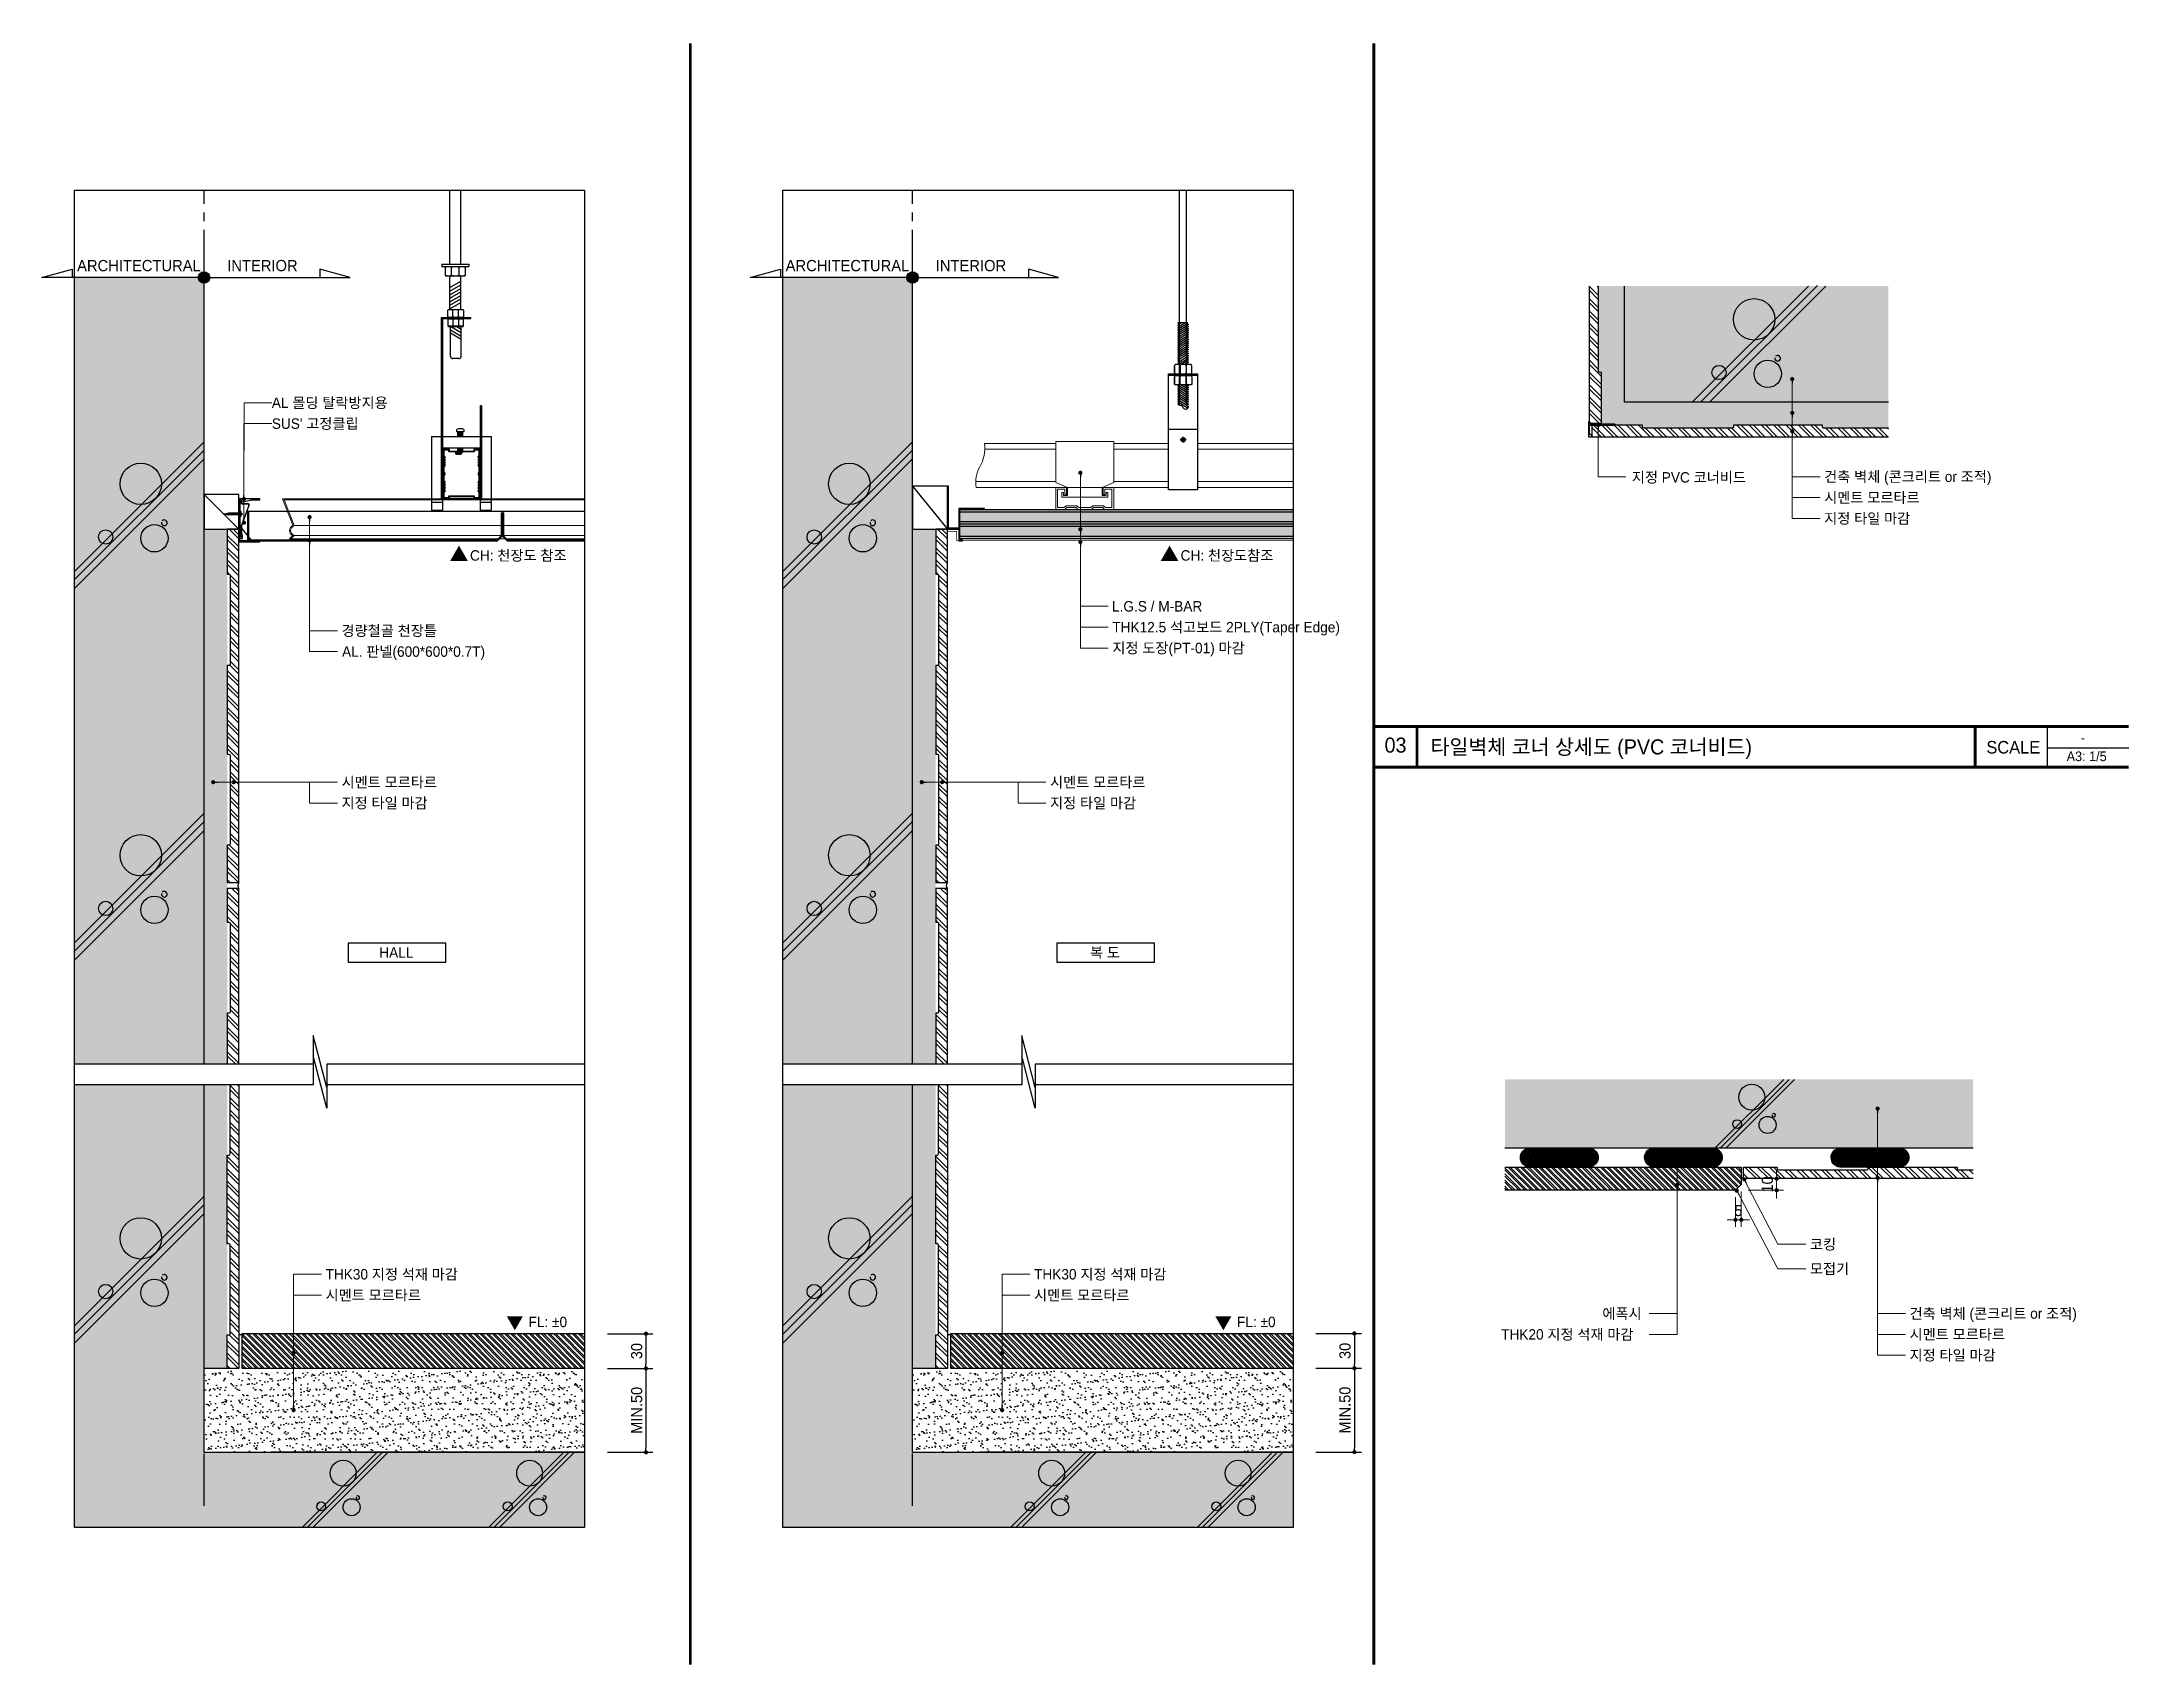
# Model space of a CAD drawing. Header units: millimetres. Extents: x -223175 to 287756, y -120611 to 352956.
# Drawn here: x 227127 to 228929, y 82232 to 83634 of the extents above; entities that cross this region are included whole.
import ezdxf
from ezdxf.enums import TextEntityAlignment as Align
from ezdxf.lldxf.tags import DXFTag

# ---------------------------------------------------------------- set-up
doc = ezdxf.new("R2010")
doc.units = ezdxf.units.MM
doc.header["$LTSCALE"] = 50
doc.header["$PDMODE"] = 35
for name, pattern in [('CEN', [62, 60, -1, 0, -1]), ('CENTER2', [1.125, 0.75, -0.125, 0.125, -0.125]), ('DASHED2', [0.375, 0.25, -0.125]), ('HIDDEN', [2, 1, -1])]:
    doc.linetypes.add(name, pattern=pattern)
doc.layers.get('DEFPOINTS').update_dxf_attribs({"color": 108})
for name, color, linetype in [('0-DOOR FRAME', 3, 'Continuous'), ('0-fin', 2, 'Continuous'), ('01-SHEET', 7, 'Continuous'), ('01-TXT-P', 7, 'Continuous'), ('10-LINE-EL', 3, 'Continuous'), ('CE-FUR', 1, 'Continuous'), ('CEIL', 30, 'Continuous'), ('CEN', 1, 'CEN'), ('D-FIN-BOARD', 4, 'Continuous'), ('DETAIL', 7, 'Continuous'), ('DIM', 7, 'Continuous'), ('ELE-HAT', 253, 'Continuous'), ('ETC', 6, 'Continuous'), ('HAT', 8, 'Continuous'), ('I-DIM', 255, 'Continuous'), ('I-F-FIN', 144, 'Continuous'), ('i-fin', 4, 'Continuous'), ('IN-HAT', 250, 'Continuous'), ('SC-FIN(G.B)', 4, 'Continuous'), ('SC-FIN(TILE)', 3, 'Continuous'), ('SC-HAT', 8, 'Continuous'), ('SCREW', 8, 'Continuous'), ('w-p', 5, 'CENTER'), ('몰딩', 1, 'Continuous'), ('인테리어분리선', 2, 'Continuous')]:
    doc.layers.add(name, color=color, linetype=linetype)
doc.layers.add('I-TEXT', color=7, linetype='Continuous', lineweight=0)
doc.styles.add('C-STYLE', font='HY울릉도l.ttf')
doc.styles.add('CMA', font='HY울릉도M.TTF')
doc.styles.add('DH-TEXT', font='h2wull.TTF')
doc.styles.add('YE-TEXT', font='HY울릉도l.ttf')
tags = doc.linetypes.add('CENTER', pattern=[50.8, 31.75, -6.35, 6.35, -6.35]).pattern_tags.tags
tags[10:11] = [DXFTag(74, 4), DXFTag(75, 0), DXFTag(340, '0'), DXFTag(46, 1.0), DXFTag(50, 0.0), DXFTag(44, 0.0), DXFTag(45, 0.0)]
tags[8:9] = [DXFTag(74, 4), DXFTag(75, 0), DXFTag(340, '0'), DXFTag(46, 1.0), DXFTag(50, 0.0), DXFTag(44, 0.0), DXFTag(45, 0.0)]
tags[6:7] = [DXFTag(74, 4), DXFTag(75, 0), DXFTag(340, '0'), DXFTag(46, 1.0), DXFTag(50, 0.0), DXFTag(44, 0.0), DXFTag(45, 0.0)]
tags[4:5] = [DXFTag(74, 4), DXFTag(75, 0), DXFTag(340, '0'), DXFTag(46, 1.0), DXFTag(50, 0.0), DXFTag(44, 0.0), DXFTag(45, 0.0)]
doc.dimstyles.new('DH-6', dxfattribs={"dimscale": 6, "dimtxt": 1.6, "dimasz": 0.6, "dimexe": 1, "dimexo": 1, "dimgap": 0.5, "dimtad": 1, "dimdec": 0, "dimrnd": 0.05, "dimdsep": 46, "dimlunit": 6, "dimtxsty": 'DH-TEXT', "dimblk": 'DOT', "dimcen": 2.5, "dimdle": 1, "dimclrd": 8, "dimclre": 8, "dimclrt": 7, "dimadec": 0, "dimazin": 0, "dimtfac": 1, "dimtdec": 0, "dimtix": 1, "dimtmove": 2, "dimatfit": 3, "dimldrblk": 'DOT', "dimfxl": 1, "dimlwd": -1, "dimlwe": -1, "dimarcsym": 0})
pattern_1 = [(315, (-31861.603, 189801.728), (5.30330086, 5.30330086), []), (315, (-31861.603, 189798.193), (5.30330086, 5.30330086), [])]
pattern_2 = [(315, (-31250.304, 189801.728), (5.30330086, 5.30330086), []), (315, (-31250.304, 189798.193), (5.30330086, 5.30330086), [])]

msp = doc.modelspace()

# ---------------------------------------------------------------- texts
at = {"style": 'CMA'}
for s, p in [('ARCHITECTURAL', (227157.5981, 83435.7271)), ('INTERIOR', (227287.0927, 83435.7271)), ('ARCHITECTURAL', (227768.8974, 83435.7271)), ('INTERIOR', (227898.392, 83435.7271))]:
    msp.add_text(s, height=9.72, dxfattribs=at).set_placement(p)
at = {"layer": '01-SHEET', "color": 7, "style": 'YE-TEXT'}
for s, height, p in [('SCALE', 10.83333, (228804.8196, 83030.4307)), ('-', 8.3333, (228886.3077, 83037.4261)), ('A3: 1/5', 8.33333, (228874.0908, 83021.358))]:
    msp.add_text(s, height=height, dxfattribs=at).set_placement(p, align=Align.TOP_LEFT)
at = {"layer": '01-TXT-P', "color": 7, "style": 'YE-TEXT'}
for s, height, p in [('03', 13.00377, (228285.6119, 83020.3611)), ('타일벽체 코너 상세도 (PVC 코너비드)', 13, (228325.3415, 83018.828))]:
    msp.add_text(s, height=height, dxfattribs=at).set_placement(p)
at = {"layer": 'I-TEXT', "color": 7, "lineweight": 0, "style": 'C-STYLE'}
for s, p in [('AL 몰딩 탈락방지용', (227325.579, 83322.2397)), ("SUS' 고정클립", (227325.5487, 83304.2397))]:
    msp.add_text(s, height=9, dxfattribs=at).set_placement(p, align=Align.MIDDLE_LEFT)
at = {"layer": 'I-TEXT', "style": 'DH-TEXT'}
for s, p in [('건축 벽체 (콘크리트 or 조적)', (228664.8933, 83258.4611)), ('시멘트 모르타르', (228664.8933, 83240.4611)), ('지정 타일 마감', (228664.8933, 83222.4611)), (' L.G.S / M-BAR', (228047.1938, 83146.6221)), ('경량철골 천장틀', (227385.7173, 83125.5636)), ('THK12.5 석고보드 2PLY(Taper Edge) ', (228050.7581, 83128.6221)), (' AL. 판넬(600*600*0.7T)', (227382.8918, 83107.5636)), ('지정 도장(PT-01) 마감', (228050.7581, 83110.6221)), ('시멘트 모르타르', (227385.7173, 82994.8759)), ('시멘트 모르타르', (227997.0165, 82994.8759)), ('지정 타일 마감', (227385.7173, 82976.8759)), ('지정 타일 마감', (227997.0165, 82976.8759)), ('코킹', (228652.554, 82596.1505)), ('모접기', (228652.554, 82575.0365)), ('THK30 지정 석재 마감', (227371.9184, 82570.2903)), ('THK30 지정 석재 마감', (227983.2176, 82570.2903)), ('시멘트 모르타르', (227371.9184, 82552.2903)), ('시멘트 모르타르', (227983.2176, 82552.2903)), ('에폭시', (228473.5492, 82536.4134)), ('건축 벽체 (콘크리트 or 조적)', (228738.5548, 82536.4134)), ('THK20 지정 석재 마감', (228386.1991, 82518.4134)), ('시멘트 모르타르', (228738.5548, 82518.4134)), ('지정 타일 마감', (228738.5548, 82500.4134))]:
    msp.add_text(s, height=9, dxfattribs=at).set_placement(p, align=Align.MIDDLE_LEFT)
at = {"layer": 'I-TEXT', "color": 1, "style": 'DH-TEXT'}
for s, height, p in [('▲', 11.9997, (227478.8811, 83185.4731)), ('▲', 11.9997, (228091.9339, 83185.4731)), ('▼', 10.8, (227527.8701, 82522.9378)), ('▼', 10.8, (228139.1694, 82522.9378))]:
    msp.add_text(s, height=height, dxfattribs=at).set_placement(p)
at = {"layer": 'I-TEXT', "color": 4, "style": 'DH-TEXT'}
for s, p in [('CH: 천장도 참조', (227496.5935, 83186.0165)), ('CH: 천장도참조', (228109.6464, 83186.0165)), ('FL: ±0', (227547.04, 82524.6766)), ('FL: ±0', (228158.3392, 82524.6766))]:
    msp.add_text(s, height=9, dxfattribs=at).set_placement(p)
at = {"layer": 'I-TEXT', "style": 'DH-TEXT'}
for s, p in [('HALL', (227433.0364, 82843.4251)), ('복 도', (228044.3356, 82843.4251))]:
    msp.add_text(s, height=9, dxfattribs=at).set_placement(p, align=Align.CENTER)
at = {"layer": 'I-TEXT', "insert": (228498.9218, 83262.3683), "char_height": 9, "attachment_point": 1, "style": 'DH-TEXT'}
msp.add_mtext('지정 PVC 코너비드', dxfattribs=at)

# ---------------------------------------------------------------- blocks, each defined once
blk = doc.blocks.new('_Dot')
at = {"color": 0, "linetype": 'ByBlock', "lineweight": -2}
blk.add_line((-0.5, 0), (-1, 0), dxfattribs=at)
at = {"color": 0, "linetype": 'ByBlock', "const_width": 0.5}
blk.add_lwpolyline([(-0.25, 0, 1), (0.25, 0, 1)], format="xyb", close=True, dxfattribs=at)
blk = doc.blocks.new('Screw3')
at = {"layer": 'CEN'}
blk.add_line((615.3, 187.5), (615.3, 153.6), dxfattribs=at)
at = {"layer": 'SCREW'}
for p, q in [((611.2, 183.7), (611.2, 182.7)), ((611.2, 183.7), (619.5, 183.7)), ((611.2, 182.7), (619.5, 182.7)), ((613.7, 184.2), (613.7, 183.7)), ((613.7, 184.2), (617, 184.2)), ((616.2, 183.7), (619.5, 183.7)), ((616.2, 182.7), (619.5, 182.7)), ((617, 184.2), (617, 183.7)), ((619.5, 183.7), (619.5, 182.7)), ((619.5, 183.7), (619.5, 182.7))]:
    blk.add_line(p, q, dxfattribs=at)
at = {"layer": 'SCREW', "color": 5}
for p, q in [((613.9, 181.8), (613.9, 162.4)), ((616.8, 181.8), (616.8, 162.4)), ((613.9, 162.4), (615.3, 156.6)), ((615.3, 156.6), (616.8, 162.4))]:
    blk.add_line(p, q, dxfattribs=at)
blk.add_lwpolyline([(615.3, 156.6), (615.9, 161.9, -0.255479), (616.8, 162.4, -0.15073)], format="xyb", dxfattribs=at)
for centre, major_axis, ratio, start_param, end_param in [((611.3, 181.7), (-2.6, 0.01), 0.375814, 3.166741, 4.737538), ((612.2, 181.8), (-2.42, 0.09), 0.428989, 3.232453, 4.416556)]:
    blk.add_ellipse(centre, major_axis=major_axis, ratio=ratio, start_param=start_param, end_param=end_param, dxfattribs=at)
at = {"layer": 'SCREW', "color": 5, "extrusion": (0, 0, -1)}
for centre, major_axis, ratio, start_param, end_param in [((618.5, 181.8), (2.42, 0.09), 0.428989, 3.232453, 4.416556), ((619.4, 181.7), (2.6, 0.01), 0.375814, 3.166741, 4.737538)]:
    blk.add_ellipse(centre, major_axis=major_axis, ratio=ratio, start_param=start_param, end_param=end_param, dxfattribs=at)
blk = doc.blocks.new('455')
at = {"layer": 'SCREW'}
for p, q in [((10025, 1611.1), (10027.1, 1614)), ((10025, 1584.5), (10025, 1611.1)), ((10027.1, 1581.7), (10025, 1584.5)), ((10027.1, 1614), (10087.6, 1614)), ((10087.6, 1581.7), (10027.1, 1581.7)), ((10045.2, 1584.5), (10045.2, 1611.1)), ((10069.5, 1584.5), (10069.5, 1611.1)), ((10087.6, 1614), (10089.7, 1611.1)), ((10089.7, 1584.5), (10087.6, 1581.7)), ((10089.7, 1611.1), (10089.7, 1584.5))]:
    blk.add_line(p, q, dxfattribs=at)
for centre, radius, start, end in [((10035.1, 1589.1), 24.2, 65.35529, 114.64471), ((10035.1, 1606.5), 24.2, 245.35529, 294.64471), ((10057.3, 1579), 34.4, 69.36607, 110.63393), ((10057.3, 1616.7), 34.4, 249.36607, 290.63393), ((10079.6, 1589.1), 24.2, 65.35529, 114.64471), ((10079.6, 1606.5), 24.2, 245.35529, 294.64471)]:
    blk.add_arc(centre, radius, start, end, dxfattribs=at)
blk = doc.blocks.new('*D990')
at = {"layer": 'DEFPOINTS', "color": 0}
for p in [(227609.1, 82519), (227609.1, 82489), (227648.4, 82489)]:
    blk.add_point(p, dxfattribs=at)
at = {"layer": 'I-DIM', "color": 8}
for p, q in [((227615.1, 82519), (227654.4, 82519)), ((227648.4, 82515.4), (227648.4, 82492.6)), ((227615.1, 82489), (227654.4, 82489))]:
    blk.add_line(p, q, dxfattribs=at)
at = {"layer": 'I-DIM', "color": 8, "linetype": 'ByBlock', "xscale": 3.6, "yscale": 3.6, "zscale": 3.6}
for p, rotation in [((227648.4, 82519), 90), ((227648.4, 82489), 270)]:
    blk.add_blockref('_Dot', p, dxfattribs=dict(at, rotation=rotation))
at = {"layer": 'I-DIM', "color": 7, "insert": (227640.4, 82504), "char_height": 9.6, "attachment_point": 5, "rotation": 90, "style": 'DH-TEXT'}
blk.add_mtext('30', dxfattribs=at)
blk = doc.blocks.new('*D991')
at = {"layer": 'DEFPOINTS', "color": 0}
for p in [(227609.1, 82489), (227609.1, 82416.7), (227648.4, 82416.7)]:
    blk.add_point(p, dxfattribs=at)
at = {"layer": 'I-DIM', "color": 8}
for p, q in [((227615.1, 82489), (227654.4, 82489)), ((227648.4, 82485.4), (227648.4, 82420.3)), ((227615.1, 82416.7), (227654.4, 82416.7))]:
    blk.add_line(p, q, dxfattribs=at)
at = {"layer": 'I-DIM', "color": 8, "linetype": 'ByBlock', "xscale": 3.6, "yscale": 3.6, "zscale": 3.6}
for p, rotation in [((227648.4, 82489), 90), ((227648.4, 82416.7), 270)]:
    blk.add_blockref('_Dot', p, dxfattribs=dict(at, rotation=rotation))
at = {"layer": 'I-DIM', "color": 7, "insert": (227640.4, 82452.9), "char_height": 9.6, "attachment_point": 5, "rotation": 90, "style": 'DH-TEXT'}
blk.add_mtext('MIN.50', dxfattribs=at)
blk = doc.blocks.new('*D992')
at = {"layer": 'DEFPOINTS', "color": 0}
for p in [(228220.2, 82519.2), (228220.2, 82489.2), (228259.6, 82489.2)]:
    blk.add_point(p, dxfattribs=at)
at = {"layer": 'I-DIM', "color": 8}
for p, q in [((228226.2, 82519.2), (228265.6, 82519.2)), ((228259.6, 82515.6), (228259.6, 82492.8)), ((228226.2, 82489.2), (228265.6, 82489.2))]:
    blk.add_line(p, q, dxfattribs=at)
at = {"layer": 'I-DIM', "color": 8, "linetype": 'ByBlock', "xscale": 3.6, "yscale": 3.6, "zscale": 3.6}
for p, rotation in [((228259.6, 82519.2), 90), ((228259.6, 82489.2), 270)]:
    blk.add_blockref('_Dot', p, dxfattribs=dict(at, rotation=rotation))
at = {"layer": 'I-DIM', "color": 7, "insert": (228251.5, 82504.2), "char_height": 9.6, "attachment_point": 5, "rotation": 90, "style": 'DH-TEXT'}
blk.add_mtext('30', dxfattribs=at)
blk = doc.blocks.new('*D993')
at = {"layer": 'DEFPOINTS', "color": 0}
for p in [(228220.2, 82489.2), (228220.2, 82416.9), (228259.6, 82416.9)]:
    blk.add_point(p, dxfattribs=at)
at = {"layer": 'I-DIM', "color": 8}
for p, q in [((228226.2, 82489.2), (228265.6, 82489.2)), ((228259.6, 82485.6), (228259.6, 82420.5)), ((228226.2, 82416.9), (228265.6, 82416.9))]:
    blk.add_line(p, q, dxfattribs=at)
at = {"layer": 'I-DIM', "color": 8, "linetype": 'ByBlock', "xscale": 3.6, "yscale": 3.6, "zscale": 3.6}
for p, rotation in [((228259.6, 82489.2), 90), ((228259.6, 82416.9), 270)]:
    blk.add_blockref('_Dot', p, dxfattribs=dict(at, rotation=rotation))
at = {"layer": 'I-DIM', "color": 7, "insert": (228251.5, 82453.1), "char_height": 9.6, "attachment_point": 5, "rotation": 90, "style": 'DH-TEXT'}
blk.add_mtext('MIN.50', dxfattribs=at)
blk = doc.blocks.new('*D994')
at = {"layer": 'DEFPOINTS', "color": 0}
for p in [(228593.2, 82652.8), (228623.9, 82652.8), (228593.2, 82642.8)]:
    blk.add_point(p, dxfattribs=at)
at = {"layer": 'I-TEXT', "color": 8}
for p, q in [((228599.2, 82652.8), (228629.9, 82652.8)), ((228623.9, 82656.4), (228623.9, 82660)), ((228623.9, 82642.8), (228623.9, 82652.8)), ((228599.2, 82642.8), (228629.9, 82642.8)), ((228623.9, 82639.2), (228623.9, 82635.6))]:
    blk.add_line(p, q, dxfattribs=at)
at = {"layer": 'I-TEXT', "color": 8, "linetype": 'ByBlock', "xscale": 3.6, "yscale": 3.6, "zscale": 3.6}
for p, rotation in [((228623.9, 82652.8), 270), ((228623.9, 82642.8), 90)]:
    blk.add_blockref('_Dot', p, dxfattribs=dict(at, rotation=rotation))
at = {"layer": 'I-TEXT', "color": 7, "insert": (228615.9, 82647.8), "char_height": 9.6, "attachment_point": 5, "rotation": 90, "style": 'DH-TEXT'}
blk.add_mtext('10', dxfattribs=at)
blk = doc.blocks.new('*D995')
at = {"layer": 'DEFPOINTS', "color": 0}
for p in [(228588.4, 82642.8), (228593.4, 82647.8), (228593.4, 82617.3)]:
    blk.add_point(p, dxfattribs=at)
at = {"layer": 'I-TEXT', "color": 8}
for p, q in [((228588.4, 82636.8), (228588.4, 82611.3)), ((228593.4, 82641.8), (228593.4, 82611.3)), ((228584.8, 82617.3), (228581.2, 82617.3)), ((228588.4, 82617.3), (228593.4, 82617.3)), ((228597, 82617.3), (228600.6, 82617.3))]:
    blk.add_line(p, q, dxfattribs=at)
at = {"layer": 'I-TEXT', "color": 8, "linetype": 'ByBlock', "xscale": 3.6, "yscale": 3.6, "zscale": 3.6}
blk.add_blockref('_Dot', (228588.4, 82617.3), dxfattribs=at)
at = {"layer": 'I-TEXT', "color": 8, "linetype": 'ByBlock', "xscale": 3.6, "yscale": 3.6, "zscale": 3.6, "rotation": 180}
blk.add_blockref('_Dot', (228593.4, 82617.3), dxfattribs=at)
at = {"layer": 'I-TEXT', "color": 7, "insert": (228590.9, 82625.2), "char_height": 9.6, "attachment_point": 5, "style": 'DH-TEXT'}
blk.add_mtext('5', dxfattribs=at)
blk = doc.blocks.new('DOT')
at = {"color": 0, "linetype": 'ByBlock'}
blk.add_line((-0.5, 0), (-1, 0), dxfattribs=at)
at = {"color": 0, "linetype": 'ByBlock', "const_width": 0.5}
blk.add_lwpolyline([(-0.25, 0, 1), (0.25, 0, 1)], format="xyb", close=True, dxfattribs=at)

# ---------------------------------------------------------------- dimensions: what is measured, and where the dimension line sits
at = {"layer": 'I-DIM'}
for base, p1, p2, picture, middle in [((227648.4455, 82489.0487), (227609.07, 82519.0487), (227609.07, 82489.0487), '*D990', (227640.4306, 82504.0487)), ((228259.5551, 82489.2383), (228220.1796, 82519.2383), (228220.1796, 82489.2383), '*D992', (228251.5402, 82504.2383))]:
    dim = msp.add_linear_dim(base=base, p1=p1, p2=p2, angle=90, dimstyle='DH-6', override={"dimtxsty": 'DH-TEXT'}, dxfattribs=at)
    dim.commit()
    dim.dimension.update_dxf_attribs({"geometry": picture, "text_midpoint": middle})
for base, p1, p2, picture, middle in [((227648.4455, 82416.7431), (227609.07, 82489.0487), (227609.07, 82416.7431), '*D991', (227640.4371, 82452.8959)), ((228259.5551, 82416.9326), (228220.1796, 82489.2383), (228220.1796, 82416.9326), '*D993', (228251.5467, 82453.0855))]:
    dim = msp.add_linear_dim(base=base, p1=p1, p2=p2, angle=90, text='MIN.50', dimstyle='DH-6', override={"dimtxsty": 'DH-TEXT'}, dxfattribs=at)
    dim.commit()
    dim.dimension.update_dxf_attribs({"geometry": picture, "text_midpoint": middle})
at = {"layer": 'I-TEXT'}
dim = msp.add_linear_dim(base=(228623.9017, 82652.8157), p1=(228593.2323, 82642.8157), p2=(228593.2323, 82652.8157), angle=90, dimstyle='DH-6', dxfattribs=at)
dim.commit()
dim.dimension.update_dxf_attribs({"geometry": '*D994', "text_midpoint": (228615.8998, 82647.8157)})
dim = msp.add_linear_dim(base=(228593.3637, 82617.3077), p1=(228588.3637, 82642.8157), p2=(228593.3637, 82647.8157), dimstyle='DH-6', override={"dimtxsty": 'DH-TEXT', "dimldrblk": 'Dot'}, dxfattribs=at)
dim.commit()
dim.dimension.update_dxf_attribs({"geometry": '*D995', "text_midpoint": (228590.8637, 82625.2119)})

# ---------------------------------------------------------------- hatches: boundary and pattern name
at = {"ltscale": 100}
h = msp.add_hatch(color=1, dxfattribs=at)
h.paths.add_polyline_path([(227267.0929, 83430.3179), (227267.0929, 83425.3928, 0.414213562), (227272.018, 83430.3179)])
h.paths.add_polyline_path([(227267.0929, 83430.3179), (227272.018, 83430.3179, 0.414213562), (227267.0929, 83435.2429)])
h.paths.add_polyline_path([(227267.0929, 83435.2429, 0.414213562), (227262.1679, 83430.3179), (227267.0929, 83430.3179)])
h.paths.add_polyline_path([(227267.0929, 83430.3179), (227262.1679, 83430.3179, 0.414213562), (227267.0929, 83425.3928)])
h = msp.add_hatch(color=1, dxfattribs=at)
h.paths.add_polyline_path([(227878.3922, 83430.3179), (227878.3922, 83425.3928, 0.414213562), (227883.3172, 83430.3179)])
h.paths.add_polyline_path([(227878.3922, 83430.3179), (227883.3172, 83430.3179, 0.414213562), (227878.3922, 83435.2429)])
h.paths.add_polyline_path([(227878.3922, 83435.2429, 0.414213562), (227873.4672, 83430.3179), (227878.3922, 83430.3179)])
h.paths.add_polyline_path([(227878.3922, 83430.3179), (227873.4672, 83430.3179, 0.414213562), (227878.3922, 83425.3928)])
at = {"layer": 'DETAIL', "linetype": 'Continuous'}
h = msp.add_hatch(dxfattribs=at)
h.set_pattern_fill('ANSI31', color=8, scale=21.009585, angle=345, style=0)
h.set_pattern_definition([(30, (227220.8757, 83066.249), (-1.313099, 2.274354), [])])
h.paths.add_polyline_path([(227479.1394, 83403.2965), (227482.35, 83403.2965), (227488.5937, 83406.6164), (227488.5937, 83425.6523), (227479.1394, 83420.6253)])
at = {"layer": 'DETAIL'}
h = msp.add_hatch(dxfattribs=at)
h.set_pattern_fill('AR-SAND', color=8, scale=3)
h.set_pattern_definition([(37.5, (-31236.3587, 189728.483), (-0.188980074, 5.78047131), [0, -4.56, 0, -5.1, 0, -4.875]), (7.5, (-31236.359, 189728.483), (5.30933012, 8.4664382), [0, -2.46, 0, -4.11, 0, -1.575]), (327.5, (-31240.0487, 189728.483), (9.342425585, 0.01697716), [0, -1.5, 0, -5.4, 0, -7.05]), (317.5, (-31240.049, 189728.483), (9.01837981, 2.6330267), [0, -0.75, 0, -3.54, 0, -4.05])])
h.paths.add_polyline_path([(228492.4061, 83422.9184), (228469.9061, 83422.9184), (228469.9061, 83349.7328, 0.414213563), (228470.9061, 83348.7328), (228472.4061, 83348.7328), (228472.4061, 83302.9184), (228508.2204, 83302.9184), (228508.2204, 83301.4184, 0.414213562), (228509.2204, 83300.4184), (228585.7598, 83300.4184, 0.414213562), (228586.7598, 83301.4184), (228586.7598, 83302.9184), (228663.3667, 83302.9184), (228663.3667, 83301.4184, 0.414213562), (228664.3667, 83300.4184), (228720.3304, 83300.4184), (228720.3304, 83322.9184), (228492.4061, 83322.9184)])
at = {"layer": 'DETAIL', "linetype": 'Continuous'}
h = msp.add_hatch(dxfattribs=at)
h.set_pattern_fill('ANSI31', color=8, scale=21.009585, angle=345, style=0)
h.set_pattern_definition([(150, (227747.3268, 83042.6594), (1.313099, 2.274354), [])])
edge = h.paths.add_edge_path()
edge.add_arc((227479.2331, 83396.3269), 5.0869, 65.3552924, 85.7646963)
edge.add_line((227479.6087, 83401.3999), (227479.6087, 83402.0627))
edge.add_line((227479.6087, 83402.0627), (227481.5609, 83401.0247))
edge.add_arc((227483.8997, 83394.1906), 7.2232, 108.8917445, 110.6339264)
edge = h.paths.add_edge_path()
edge.add_arc((227484.179, 83395.3225), 7.2232, 249.3660736, 290.6339264)
edge.add_arc((227488.8456, 83393.1862), 5.0869, 245.3552924, 272.4494287)
edge.add_line((227489.063, 83388.1039), (227489.063, 83379.7069))
edge.add_line((227489.063, 83379.7069), (227485.8525, 83379.7069))
edge.add_line((227485.8525, 83379.7069), (227479.6087, 83383.0268))
edge.add_line((227479.6087, 83383.0268), (227479.6087, 83388.1002))
edge.add_arc((227479.5124, 83393.1862), 5.0869, 271.0855635, 294.6447076)
edge = h.paths.add_edge_path()
edge.add_arc((227484.179, 83387.4027), 7.2232, 69.3660736, 110.6339264)
edge.add_arc((227479.5124, 83389.539), 5.0869, 65.3552924, 88.9144365)
edge.add_line((227479.6087, 83394.6251), (227479.6087, 83394.901))
edge.add_arc((227479.2331, 83399.9741), 5.0869, 274.2353037, 294.6447076)
edge.add_arc((227483.8997, 83402.1104), 7.2232, 249.3660736, 290.6339264)
edge.add_arc((227488.5663, 83399.9741), 5.0869, 245.3552924, 275.6035606)
edge.add_line((227489.063, 83394.9114), (227489.063, 83394.6213))
edge.add_arc((227488.8456, 83389.539), 5.0869, 87.5505713, 114.6447076)
at = {"layer": 'DETAIL'}
h = msp.add_hatch(dxfattribs=at)
h.set_pattern_fill('AR-SAND', color=8, scale=3)
h.set_pattern_definition([(37.5, (-31640.967, 189704.404), (-0.188980074, 5.78047131), [0, -4.56, 0, -5.1, 0, -4.875]), (7.5, (-31640.967, 189704.404), (5.30933012, 8.4664382), [0, -2.46, 0, -4.11, 0, -1.575]), (327.5, (-31644.657, 189704.404), (9.342425585, 0.01697716), [0, -1.5, 0, -5.4, 0, -7.05]), (317.5, (-31644.657, 189704.404), (9.01837981, 2.6330267), [0, -0.75, 0, -3.54, 0, -4.05])])
h.paths.add_polyline_path([(227267.0929, 82751.4733), (227287.0929, 82751.4733), (227287.0929, 83213.2165), (227267.0929, 83213.2165)])
h.paths.add_polyline_path([(227267.0928, 82489.0489), (227287.093, 82489.0488), (227287.0929, 82733.75), (227267.0928, 82733.75)])
h = msp.add_hatch(dxfattribs=at)
h.set_pattern_fill('AR-SAND', color=8, scale=3)
h.set_pattern_definition([(37.5, (-31029.668, 189704.404), (-0.188980074, 5.78047131), [0, -4.56, 0, -5.1, 0, -4.875]), (7.5, (-31029.668, 189704.404), (5.30933012, 8.4664382), [0, -2.46, 0, -4.11, 0, -1.575]), (327.5, (-31033.358, 189704.404), (9.342425585, 0.01697716), [0, -1.5, 0, -5.4, 0, -7.05]), (317.5, (-31033.358, 189704.404), (9.01837981, 2.6330267), [0, -0.75, 0, -3.54, 0, -4.05])])
h.paths.add_polyline_path([(227878.3921, 82751.4733), (227898.3922, 82751.4733), (227898.3922, 83213.2165), (227878.3922, 83213.2165)])
h.paths.add_polyline_path([(227878.3921, 82489.0489), (227898.3922, 82489.0488), (227898.3921, 82733.75), (227878.3921, 82733.75)])
h = msp.add_hatch(dxfattribs=at)
h.set_pattern_fill('AR-SAND', color=8, scale=5)
h.set_pattern_definition([(37.5, (-31861.603, 189878.586), (-0.3149668, 9.63411885), [0, -7.6, 0, -8.5, 0, -8.125]), (7.5, (-31861.603, 189878.586), (8.8488835, 14.1107303), [0, -4.1, 0, -6.85, 0, -2.625]), (327.5, (-31867.753, 189878.586), (15.5707093, 0.02829527), [0, -2.5, 0, -9, 0, -11.75]), (317.5, (-31867.753, 189878.586), (15.030633, 4.3883778), [0, -1.25, 0, -5.9, 0, -6.75])])
h.paths.add_polyline_path([(227595.3994, 82416.746), (227595.3994, 82486.7459), (227267.0902, 82486.746), (227267.0886, 82466.7459), (227267.0915, 82416.7459)])
h = msp.add_hatch(dxfattribs=at)
h.set_pattern_fill('AR-SAND', color=8, scale=5)
h.set_pattern_definition([(37.5, (-31250.304, 189878.586), (-0.3149668, 9.63411885), [0, -7.6, 0, -8.5, 0, -8.125]), (7.5, (-31250.304, 189878.586), (8.8488835, 14.1107303), [0, -4.1, 0, -6.85, 0, -2.625]), (327.5, (-31256.454, 189878.586), (15.5707093, 0.02829527), [0, -2.5, 0, -9, 0, -11.75]), (317.5, (-31256.454, 189878.586), (15.030633, 4.3883778), [0, -1.25, 0, -5.9, 0, -6.75])])
h.paths.add_polyline_path([(228206.6986, 82416.746), (228206.6986, 82486.7459), (227878.3894, 82486.746), (227878.3879, 82466.7459), (227878.3907, 82416.7459)])
at = {"layer": 'ELE-HAT', "ltscale": 0.5}
for points in [[(227595.3994, 82351.8019), (227595.3994, 82416.7404), (227155.2215, 82416.6767), (227155.2215, 82351.7382)], [(228206.6986, 82351.8019), (228206.6986, 82416.7404), (227766.5207, 82416.6767), (227766.5207, 82351.7382)]]:
    msp.add_hatch(color=253, dxfattribs=at).paths.add_polyline_path(points)
at = {"layer": 'ETC', "ltscale": 0.4}
h = msp.add_hatch(dxfattribs=at)
h.set_pattern_fill('ANSI37', color=252, scale=10, angle=184.926355, style=0)
h.set_pattern_definition([(229.92635502, (809106.4117, 628595.3626), (0.9565220064, -0.8047146396), []), (319.92635502, (809106.4117, 628595.3626), (0.8047146396, 0.9565220064), [])])
edge = h.paths.add_edge_path()
edge.add_line((228462.5273, 82662.8157), (228411.262, 82662.8157))
edge.add_arc((228411.0748, 82671.1146), 8.3011, 83.618098, 271.2926249, ccw=False)
edge.add_line((228411.9975, 82679.3643), (228460.3146, 82679.3643))
edge.add_arc((228461.539, 82671.1058), 8.3488, 276.7979716, 98.4336986, ccw=False)
h = msp.add_hatch(dxfattribs=at)
h.set_pattern_fill('ANSI37', color=252, scale=10, angle=184.926355, style=0)
h.set_pattern_definition([(229.92635502, (809213.5909, 628595.3626), (0.9565220064, -0.8047146396), []), (319.92635502, (809213.5909, 628595.3626), (0.8047146396, 0.9565220064), [])])
edge = h.paths.add_edge_path()
edge.add_line((228569.7064, 82662.8157), (228518.4412, 82662.8157))
edge.add_arc((228518.2539, 82671.1146), 8.3011, 83.618098, 271.2926249, ccw=False)
edge.add_line((228519.1766, 82679.3643), (228567.4937, 82679.3643))
edge.add_arc((228568.7182, 82671.1058), 8.3488, 276.7979716, 98.4336986, ccw=False)
h = msp.add_hatch(dxfattribs=at)
h.set_pattern_fill('ANSI37', color=252, scale=10, angle=184.926355, style=0)
h.set_pattern_definition([(229.92635502, (809374.5205, 628595.3626), (0.9565220064, -0.8047146396), []), (319.92635502, (809374.5205, 628595.3626), (0.8047146396, 0.9565220064), [])])
edge = h.paths.add_edge_path()
edge.add_line((228730.6361, 82662.8157), (228679.3708, 82662.8157))
edge.add_arc((228679.1836, 82671.1146), 8.3011, 83.618098, 271.2926249, ccw=False)
edge.add_line((228680.1063, 82679.3643), (228728.4234, 82679.3643))
edge.add_arc((228729.6478, 82671.1058), 8.3488, 276.7979716, 98.4336986, ccw=False)
at = {"layer": 'HAT', "ltscale": 0.5}
h = msp.add_hatch(color=253, dxfattribs=at)
h.paths.add_polyline_path([(227267.09, 83430.3182), (227155.2215, 83430.3182), (227155.2215, 82751.4736), (227267.0883, 82751.4736)])
h.paths.add_polyline_path([(227267.0882, 82733.7503), (227155.2215, 82733.7503), (227155.2215, 82416.7459), (227267.09, 82416.7459)])
h = msp.add_hatch(color=253, dxfattribs=at)
h.paths.add_polyline_path([(227878.3893, 83430.3182), (227766.5207, 83430.3182), (227766.5207, 82751.4736), (227878.3875, 82751.4736)])
h.paths.add_polyline_path([(227878.3874, 82733.7503), (227766.5207, 82733.7503), (227766.5207, 82416.7459), (227878.3893, 82416.7459)])
for points in [[(228720.3304, 83422.9184), (228492.4061, 83422.9184), (228492.4061, 83322.9184), (228720.3304, 83322.9184)], [(228793.3265, 82738.5475), (228389.4337, 82738.5475), (228389.4337, 82679.3643), (228446.3502, 82679.3643), (228455.6835, 82679.3643), (228467.6835, 82679.3643), (228793.3265, 82679.3643)]]:
    msp.add_hatch(color=253, dxfattribs=at).paths.add_polyline_path(points)
at = {"layer": 'I-F-FIN'}
h = msp.add_hatch(color=250, dxfattribs=at)
edge = h.paths.add_edge_path()
edge.add_line((227909.2915, 83250.2165), (227908.3915, 83250.2165))
edge.add_line((227908.3915, 83250.2165), (227908.3915, 83213.2165))
edge.add_line((227908.3915, 83213.2165), (227918.3915, 83213.2165))
edge.add_line((227918.3915, 83213.2165), (227918.3915, 83203.2165))
edge.add_line((227918.3915, 83203.2165), (227921.3915, 83203.2165))
edge.add_line((227921.3915, 83203.2165), (227921.3915, 83203.7165))
edge.add_line((227921.3915, 83203.7165), (227920.814, 83203.7165))
edge.add_arc((227921.4846, 83206.015), 2.3944, 226.7844056, 253.7353842, ccw=False)
edge.add_arc((227921.1815, 83205.6065), 1.89, 180, 225, ccw=False)
edge.add_line((227919.2915, 83205.6065), (227919.2915, 83230.2165))
edge.add_line((227919.2915, 83230.2165), (227940.3915, 83230.2165))
edge.add_line((227940.3915, 83230.2165), (227940.3915, 83231.1165))
edge.add_line((227940.3915, 83231.1165), (227918.3915, 83231.1165))
edge.add_line((227918.3915, 83231.1165), (227918.3915, 83214.1165))
edge.add_line((227918.3915, 83214.1165), (227909.2915, 83214.1165))
edge.add_line((227909.2915, 83214.1165), (227909.2915, 83250.2165))
at = {"layer": 'IN-HAT', "ltscale": 0.5}
h = msp.add_hatch(dxfattribs=at)
h.set_pattern_fill('ANSI32', color=251, scale=20, angle=360, style=0)
h.set_pattern_definition([(135, (722616.762, 708985.88), (5.30330086, 5.30330086), []), (135, (722613.227, 708985.88), (5.30330086, 5.30330086), [])])
edge = h.paths.add_edge_path()
edge.add_line((228469.9358, 83422.9184), (228462.404, 83422.9184))
edge.add_line((228462.404, 83422.9184), (228462.4352, 83304.3184))
edge.add_line((228462.4352, 83304.3184), (228472.4363, 83304.3184))
edge.add_line((228472.4363, 83304.3184), (228472.4358, 83348.7328))
edge.add_line((228472.4358, 83348.7328), (228470.9358, 83348.7328))
edge.add_arc((228470.9358, 83349.7328), 1, 180, 270, ccw=False)
edge.add_line((228469.9358, 83349.7328), (228469.9358, 83422.9184))
h = msp.add_hatch(dxfattribs=at)
h.set_pattern_fill('ANSI32', color=251, scale=20, angle=270, style=0)
h.set_pattern_definition([(315, (854145.3974, 577447.245), (5.30330086, 5.30330086), []), (315, (854145.3974, 577443.709), (5.30330086, 5.30330086), [])])
edge = h.paths.add_edge_path()
edge.add_line((228464.4358, 83302.9184), (228464.4358, 83292.9184))
edge.add_line((228464.4358, 83292.9184), (228720.3304, 83292.9184))
edge.add_line((228720.3304, 83292.9184), (228720.3304, 83300.4184))
edge.add_line((228720.3304, 83300.4184), (228664.3964, 83300.4184))
edge.add_arc((228664.3964, 83301.4184), 1, 180, 270, ccw=False)
edge.add_line((228663.3964, 83301.4184), (228663.3964, 83302.9184))
edge.add_line((228663.3964, 83302.9184), (228586.7895, 83302.9184))
edge.add_line((228586.7895, 83302.9184), (228586.7895, 83301.4184))
edge.add_arc((228585.7895, 83301.4184), 1, 270, 360, ccw=False)
edge.add_line((228585.7895, 83300.4184), (228509.2501, 83300.4184))
edge.add_arc((228509.2501, 83301.4184), 1, 180, 270, ccw=False)
edge.add_line((228508.2501, 83301.4184), (228508.2501, 83302.9184))
edge.add_line((228508.2501, 83302.9184), (228464.4358, 83302.9184))
h = msp.add_hatch(dxfattribs=at)
h.set_pattern_fill('ANSI32', color=251, scale=20, angle=270, style=0)
h.set_pattern_definition(pattern_1)
h.paths.add_polyline_path([(227297.0923, 83213.2165), (227287.0923, 83213.2165), (227287.0929, 83174.2165), (227288.5929, 83174.2165, -0.414213563), (227289.5929, 83173.2165), (227289.5929, 83096.6771, -0.414213562), (227288.5929, 83095.6771), (227287.0929, 83095.6771), (227287.0929, 83019.0701), (227288.5929, 83019.0701, -0.414213562), (227289.5929, 83018.0701), (227289.5929, 82941.5308, -0.414213562), (227288.5929, 82940.5308), (227287.0929, 82940.5308), (227287.0929, 82908.2165), (227297.0929, 82908.2165)])
h = msp.add_hatch(dxfattribs=at)
h.set_pattern_fill('ANSI32', color=251, scale=20, angle=270, style=0)
h.set_pattern_definition(pattern_2)
h.paths.add_polyline_path([(227908.3915, 83213.2165), (227898.3915, 83213.2165), (227898.3922, 83174.2165), (227899.8922, 83174.2165, -0.414213562), (227900.8922, 83173.2165), (227900.8922, 83096.6771, -0.414213563), (227899.8922, 83095.6771), (227898.3922, 83095.6771), (227898.3922, 83019.0701), (227899.8922, 83019.0701, -0.414213562), (227900.8922, 83018.0701), (227900.8922, 82941.5308, -0.414213563), (227899.8922, 82940.5308), (227898.3922, 82940.5308), (227898.3922, 82908.2165), (227908.3922, 82908.2165)])
h = msp.add_hatch(dxfattribs=at)
h.set_pattern_fill('ANSI32', color=251, scale=20, angle=270, style=0)
h.set_pattern_definition(pattern_1)
edge = h.paths.add_edge_path()
edge.add_line((227287.0929, 82751.4733), (227297.0929, 82751.4733))
edge.add_line((227297.0929, 82751.4733), (227297.0929, 82903.2165))
edge.add_line((227297.0929, 82903.2165), (227287.0929, 82903.2165))
edge.add_line((227287.0929, 82903.2165), (227287.0929, 82874.2165))
edge.add_line((227287.0929, 82874.2165), (227288.5929, 82874.2165))
edge.add_arc((227288.5929, 82873.2165), 1, 0, 90, ccw=False)
edge.add_line((227289.5929, 82873.2165), (227289.5929, 82796.6771))
edge.add_arc((227288.5929, 82796.6771), 1, 270, 360, ccw=False)
edge.add_line((227288.5929, 82795.6771), (227287.0929, 82795.6771))
edge.add_line((227287.0929, 82795.6771), (227287.0929, 82751.4733))
h = msp.add_hatch(dxfattribs=at)
h.set_pattern_fill('ANSI32', color=251, scale=20, angle=270, style=0)
h.set_pattern_definition(pattern_2)
edge = h.paths.add_edge_path()
edge.add_line((227898.3922, 82751.4733), (227908.3922, 82751.4733))
edge.add_line((227908.3922, 82751.4733), (227908.3922, 82903.2165))
edge.add_line((227908.3922, 82903.2165), (227898.3922, 82903.2165))
edge.add_line((227898.3922, 82903.2165), (227898.3922, 82874.2165))
edge.add_line((227898.3922, 82874.2165), (227899.8922, 82874.2165))
edge.add_arc((227899.8922, 82873.2165), 1, 0, 90, ccw=False)
edge.add_line((227900.8922, 82873.2165), (227900.8922, 82796.6771))
edge.add_arc((227899.8922, 82796.6771), 1, 270, 360, ccw=False)
edge.add_line((227899.8922, 82795.6771), (227898.3922, 82795.6771))
edge.add_line((227898.3922, 82795.6771), (227898.3922, 82751.4733))
h = msp.add_hatch(dxfattribs=at)
h.set_pattern_fill('ANSI32', color=251, scale=20, angle=270, style=0)
h.set_pattern_definition([(315, (-31861.603, 189902.228), (5.30330086, 5.30330086), []), (315, (-31861.603, 189898.693), (5.30330086, 5.30330086), [])])
edge = h.paths.add_edge_path()
edge.add_line((227297.0929, 82733.75), (227289.5929, 82733.75))
edge.add_line((227289.5929, 82733.75), (227289.5929, 82674.1951))
edge.add_arc((227288.5929, 82674.1951), 1, 270, 360, ccw=False)
edge.add_line((227288.5929, 82673.1951), (227287.0929, 82673.1951))
edge.add_line((227287.0929, 82673.1951), (227287.0929, 82596.5882))
edge.add_line((227287.0929, 82596.5882), (227288.5929, 82596.5882))
edge.add_arc((227288.5929, 82595.5882), 1, 360, 90, ccw=False)
edge.add_line((227289.5929, 82595.5882), (227289.5929, 82519.0488))
edge.add_arc((227288.5929, 82519.0488), 1, 270, 360, ccw=False)
edge.add_line((227288.5929, 82518.0488), (227287.0929, 82518.0488))
edge.add_line((227287.0929, 82518.0488), (227287.0929, 82489.0488))
edge.add_line((227287.0929, 82489.0488), (227297.0929, 82489.0488))
edge.add_line((227297.0929, 82489.0488), (227297.0929, 82733.75))
h = msp.add_hatch(dxfattribs=at)
h.set_pattern_fill('ANSI32', color=251, scale=20, angle=270, style=0)
h.set_pattern_definition([(315, (-31250.304, 189902.228), (5.30330086, 5.30330086), []), (315, (-31250.304, 189898.693), (5.30330086, 5.30330086), [])])
edge = h.paths.add_edge_path()
edge.add_line((227908.3922, 82733.75), (227900.8922, 82733.75))
edge.add_line((227900.8922, 82733.75), (227900.8922, 82674.1951))
edge.add_arc((227899.8922, 82674.1951), 1, 270, 360, ccw=False)
edge.add_line((227899.8922, 82673.1951), (227898.3922, 82673.1951))
edge.add_line((227898.3922, 82673.1951), (227898.3922, 82596.5882))
edge.add_line((227898.3922, 82596.5882), (227899.8922, 82596.5882))
edge.add_arc((227899.8922, 82595.5882), 1, 360, 90, ccw=False)
edge.add_line((227900.8922, 82595.5882), (227900.8922, 82519.0488))
edge.add_arc((227899.8922, 82519.0488), 1, 270, 360, ccw=False)
edge.add_line((227899.8922, 82518.0488), (227898.3922, 82518.0488))
edge.add_line((227898.3922, 82518.0488), (227898.3922, 82489.0488))
edge.add_line((227898.3922, 82489.0488), (227908.3922, 82489.0488))
edge.add_line((227908.3922, 82489.0488), (227908.3922, 82733.75))
h = msp.add_hatch(dxfattribs=at)
h.set_pattern_fill('ANSI32', color=251, scale=20, angle=270, style=0)
h.set_pattern_definition([(315, (-31200.44, 189685.7756), (5.30330086, 5.30330086), []), (315, (-31200.44, 189682.24), (5.30330086, 5.30330086), [])])
edge = h.paths.add_edge_path()
edge.add_arc((228780.51, 82661.3157), 1, 180, 270, ccw=False)
edge.add_line((228779.51, 82661.3157), (228779.51, 82662.8157))
edge.add_line((228779.51, 82662.8157), (228702.9031, 82662.8157))
edge.add_line((228702.9031, 82662.8157), (228702.9031, 82661.3157))
edge.add_arc((228701.9031, 82661.3157), 1, 270, 360, ccw=False)
edge.add_line((228701.9031, 82660.3157), (228625.3637, 82660.3157))
edge.add_arc((228625.3637, 82661.3157), 1, 180, 270, ccw=False)
edge.add_line((228624.3637, 82661.3157), (228624.3637, 82662.8157))
edge.add_line((228624.3637, 82662.8157), (228595.3637, 82662.8157))
edge.add_line((228595.3637, 82662.8157), (228595.3637, 82652.8157))
edge.add_line((228595.3637, 82652.8157), (228793.3265, 82652.8157))
edge.add_line((228793.3265, 82652.8157), (228793.3265, 82660.3157))
edge.add_line((228793.3265, 82660.3157), (228780.51, 82660.3157))
at = {"layer": 'SC-FIN(G.B)'}
h = msp.add_hatch(dxfattribs=at)
h.set_pattern_fill('AR-SAND', color=8, scale=2, style=0)
h.set_pattern_definition([(37.5, (-202537.8512, 730209.1765), (-0.125986716, 3.853647538), [0, -3.04, 0, -3.4, 0, -3.25]), (7.5, (-202537.851, 730209.1765), (3.53955341, 5.64429213), [0, -1.64, 0, -2.74, 0, -1.05]), (327.5, (-202540.3112, 730209.1765), (6.228283724, 0.011318107), [0, -1, 0, -3.6, 0, -4.7]), (317.5, (-202540.311, 730209.1765), (6.01225321, 1.75535113), [0, -0.5, 0, -2.36, 0, -2.7])])
h.paths.add_polyline_path([(227919.2915, 83230.2165), (228206.6986, 83230.2165), (228206.6986, 83205.2165), (227919.2915, 83205.2165)])
at = {"layer": 'SC-HAT', "ltscale": 2}
h = msp.add_hatch(dxfattribs=at)
h.set_pattern_fill('ANSI32', color=251, scale=10, angle=270, style=0)
h.set_pattern_definition([(315, (-31202.4402, 189725.7756), (2.65165043, 2.65165043), []), (315, (-31202.4402, 189724.008), (2.65165043, 2.65165043), [])])
h.paths.add_polyline_path([(228593.3637, 82662.8157), (228573.3637, 82662.8157), (228518.5638, 82662.8157), (228485.2305, 82662.8157), (228389.4337, 82662.8157), (228389.4337, 82642.8157), (228588.3637, 82642.8157), (228593.3637, 82647.8157)])
h = msp.add_hatch(dxfattribs=at)
h.set_pattern_fill('ANSI32', color=251, scale=10, angle=270, style=0)
h.set_pattern_definition([(315, (-33122.236, 189914.531), (2.65165043, 2.65165043), []), (315, (-33122.236, 189912.7634), (2.65165043, 2.65165043), [])])
h.paths.add_polyline_path([(227595.3994, 82489.0487), (227595.3994, 82519.0487), (227300.0922, 82519.0487), (227300.0922, 82489.0487)])
h = msp.add_hatch(dxfattribs=at)
h.set_pattern_fill('ANSI32', color=251, scale=10, angle=270, style=0)
h.set_pattern_definition([(315, (-32510.9368, 189914.531), (2.65165043, 2.65165043), []), (315, (-32510.9368, 189912.7634), (2.65165043, 2.65165043), [])])
h.paths.add_polyline_path([(228206.6986, 82489.0487), (228206.6986, 82519.0487), (227911.3914, 82519.0487), (227911.3914, 82489.0487)])
at = {"layer": 'w-p', "ltscale": 20}
h = msp.add_hatch(color=2, dxfattribs=at)
edge = h.paths.add_edge_path()
edge.add_line((228461.4358, 83305.7184), (228461.4358, 83292.9184))
edge.add_line((228461.4358, 83292.9184), (228463.9358, 83292.9184))
edge.add_arc((228463.9358, 83293.4184), 0.5, 270.0000002, 0.0000002)
edge.add_line((228464.4358, 83293.4184), (228464.4358, 83293.9184))
edge.add_arc((228463.4358, 83293.9184), 1, 0, 90)
edge.add_line((228463.4358, 83294.9184), (228462.9358, 83294.9184))
edge.add_arc((228462.9358, 83295.4184), 0.5, 180, 270, ccw=False)
edge.add_line((228462.4358, 83295.4184), (228462.4358, 83302.4184))
edge.add_arc((228462.9358, 83302.4184), 0.5, 90, 180, ccw=False)
edge.add_line((228462.9358, 83302.9184), (228483.9358, 83302.9184))
edge.add_arc((228483.9358, 83303.4184), 0.5, 269.9999994, 0.0000002)
edge.add_arc((228483.9358, 83303.4184), 0.5, 0, 90)
edge.add_line((228483.9358, 83303.9184), (228462.9358, 83303.9184))
edge.add_arc((228462.9358, 83304.4184), 0.5, 180, 270, ccw=False)
edge.add_line((228462.4358, 83304.4184), (228462.4358, 83304.3184))
edge.add_arc((228458.1399, 83304.419), 4.2971, 358.6586546, 17.6015503)
edge.add_line((228462.2358, 83305.7184), (228461.4358, 83305.7184))

# ---------------------------------------------------------------- linework, layer by layer
msp.add_line((228468.4358, 83292.9184), (228720.3304, 83292.9184))
at = {"color": 1}
for p, q in [((227878.3915, 83250.2165), (227908.3915, 83213.2165)), ((227267.0923, 83243.2165), (227297.0923, 83213.2165))]:
    msp.add_line(p, q, dxfattribs=at)
at = {"color": 5}
for points in [[(227878.3915, 83213.2165), (227908.3915, 83213.2165), (227908.3915, 83250.2165), (227878.3915, 83250.2165)], [(227267.0923, 83213.2165), (227297.0923, 83213.2165), (227297.0923, 83243.2165), (227267.0923, 83243.2165)]]:
    msp.add_lwpolyline(points, close=True, dxfattribs=at)
for points in [[(227475.7526, 82856.0682), (227391.4281, 82856.0682), (227391.4281, 82839.4685), (227475.7526, 82839.4685)], [(228087.0518, 82856.0682), (228002.7273, 82856.0682), (228002.7273, 82839.4685), (228087.0518, 82839.4685)]]:
    msp.add_lwpolyline(points, close=True)
at = {"color": 1, "ltscale": 100}
for centre in [(227267.0929, 83430.3179), (227878.3922, 83430.3179)]:
    msp.add_circle(centre, 4.925, dxfattribs=at)
at = {"color": 1}
for centre in [(227300.2288, 82905.7165), (227911.528, 82905.7165)]:
    msp.add_arc(centre, 4.0104, 141.4368289, 218.5631711, dxfattribs=at)
at = {"layer": '0-DOOR FRAME', "ltscale": 0.7}
msp.add_line((228593.3637, 82647.8157), (228588.3637, 82642.8157), dxfattribs=at)
at = {"layer": '0-fin'}
for p, q in [((227595.3994, 82416.7459), (227325.0951, 82416.746)), ((228206.6986, 82416.7459), (227936.3943, 82416.746))]:
    msp.add_line(p, q, dxfattribs=at)
at = {"layer": '01-SHEET', "color": 5}
for p, q in [((228857.6461, 83007.1152), (228857.6461, 83042.1152)), ((228857.6461, 83024.6152), (228927.6461, 83024.6152))]:
    msp.add_line(p, q, dxfattribs=at)
at = {"layer": '01-SHEET', "color": 5, "const_width": 2.5}
for points in [[(227686.6395, 82233.3489), (227686.6395, 83632.4675)], [(228276.2849, 82233.3489), (228276.2849, 83632.4675)], [(228276.2849, 83042.9046), (228927.7042, 83042.9046)], [(228313.5803, 83007.9046), (228313.5803, 83042.9046)], [(228795.0936, 83007.1152), (228795.0936, 83042.1152)], [(228276.2849, 83007.9046), (228927.7042, 83007.9046)]]:
    msp.add_lwpolyline(points, dxfattribs=at)
at = {"layer": '10-LINE-EL'}
msp.add_lwpolyline([(227909.2915, 83250.2165), (227908.3915, 83250.2165), (227908.3915, 83213.2165), (227918.3915, 83213.2165), (227918.3915, 83203.2165), (227921.3915, 83203.2165), (227921.3915, 83203.7165), (227920.814, 83203.7165, -0.118140913), (227919.8451, 83204.27, -0.198912367), (227919.2915, 83205.6065), (227919.2915, 83230.2165), (227940.3915, 83230.2165), (227940.3915, 83231.1165), (227918.3915, 83231.1165), (227918.3915, 83214.1165), (227909.2915, 83214.1165)], format="xyb", close=True, dxfattribs=at)
at = {"layer": 'CE-FUR', "linetype": 'CENTER2', "ltscale": 1.2}
for p, q in [((227267.0909, 82751.4733), (227267.0929, 83505.8029)), ((227878.3901, 82751.4733), (227878.3922, 83505.8029)), ((227267.0899, 82370.6159), (227267.0909, 82733.75)), ((227878.3891, 82370.6159), (227878.3901, 82733.75))]:
    msp.add_line(p, q, dxfattribs=at)
at = {"layer": 'CE-FUR'}
for points in [[(227267.0929, 83430.3179), (227127.0929, 83430.3179), (227153.2244, 83437.3799), (227153.2244, 83430.3179)], [(227267.0927, 83430.3179), (227393.1179, 83430.3179), (227366.9865, 83437.3799), (227366.9865, 83430.3179)], [(227878.3922, 83430.3179), (227738.3922, 83430.3179), (227764.5236, 83437.3799), (227764.5236, 83430.3179)], [(227878.392, 83430.3179), (228004.4171, 83430.3179), (227978.2857, 83437.3799), (227978.2857, 83430.3179)]]:
    msp.add_lwpolyline(points, dxfattribs=at)
at = {"layer": 'CEIL', "color": 1, "linetype": 'HIDDEN', "ltscale": 10}
msp.add_line((227595.3994, 83228.3507), (227304.6225, 83228.3507), dxfattribs=at)
at = {"layer": 'CEIL', "color": 8}
for p, q in [((227304.6225, 83228.3507), (227304.6225, 83203.9194)), ((227305.3225, 83228.3507), (227305.3225, 83203.9194)), ((227299.4748, 83203.2156), (227520.269, 83203.2156)), ((227304.6225, 83203.9194), (227304.6225, 83203.2156)), ((227305.3225, 83203.9194), (227519.9775, 83203.9194)), ((227528.7143, 83203.2156), (227595.3994, 83203.2156)), ((227529.0058, 83203.9194), (227595.3994, 83203.9194))]:
    msp.add_line(p, q, dxfattribs=at)
at = {"layer": 'CEIL', "color": 8, "linetype": 'Continuous'}
for p, q in [((227523.5868, 83227.3941), (227523.5868, 83207.5287)), ((227524.2906, 83227.3941), (227524.2906, 83207.2371)), ((227524.6906, 83227.3941), (227524.6906, 83207.2371)), ((227525.3943, 83227.3941), (227525.3943, 83207.5287)), ((227523.5868, 83207.5287), (227519.9775, 83203.9193)), ((227524.2906, 83207.2371), (227520.269, 83203.2156)), ((227524.6906, 83207.2371), (227528.7121, 83203.2156)), ((227525.3943, 83207.5287), (227529.0037, 83203.9193))]:
    msp.add_line(p, q, dxfattribs=at)
at = {"layer": 'CEIL', "linetype": 'Continuous'}
for p, q in [((227523.5868, 83227.3941), (227524.2906, 83227.3941)), ((227525.3943, 83227.3941), (227524.6906, 83227.3941))]:
    msp.add_line(p, q, dxfattribs=at)
at = {"layer": 'D-FIN-BOARD', "color": 4, "linetype": 'Continuous'}
for p, q in [((227919.2915, 83230.2165), (228206.6986, 83230.2165)), ((227919.2915, 83217.7165), (228206.6986, 83217.7165)), ((227919.3322, 83205.2165, 0), (228206.6986, 83205.2165, 0))]:
    msp.add_line(p, q, dxfattribs=at)
at = {"layer": 'D-FIN-BOARD', "color": 8, "ltscale": 0.5}
for p, q in [((227919.2915, 83228.2165), (228206.6986, 83228.2165)), ((227918.3915, 83215.7165, 0), (228206.6986, 83215.7165, 0)), ((227919.2915, 83219.7165), (228206.6986, 83219.7165)), ((227919.2915, 83207.2165, 0), (228206.6986, 83207.2165, 0))]:
    msp.add_line(p, q, dxfattribs=at)
at = {"layer": 'DEFPOINTS'}
msp.add_line((227524.2906, 83227.3941), (227524.6906, 83227.3941), dxfattribs=at)
at = {"layer": 'DEFPOINTS', "color": 250}
for points in [[(227155.224, 83505.8029), (227595.3994, 83505.8029), (227595.3994, 82351.8074), (227155.224, 82351.8074)], [(227766.5233, 83505.8029), (228206.6986, 83505.8029), (228206.6986, 82351.8074), (227766.5233, 82351.8074)]]:
    msp.add_lwpolyline(points, close=True, dxfattribs=at)
at = {"layer": 'DETAIL', "color": 8, "linetype": 'Continuous'}
for p, q in [((227479.1394, 83441.9426), (227479.1394, 83505.8029)), ((227488.5937, 83441.9426), (227488.5937, 83505.8029)), ((228108.831, 83320.2287), (228108.831, 83505.8029)), ((228114.831, 83320.2287), (228114.831, 83505.8029)), ((227472.2455, 83441.9426), (227495.5787, 83441.9426)), ((227472.2455, 83441.9426), (227472.2455, 83439.8214)), ((227472.2455, 83439.8214), (227495.5787, 83439.8214)), ((227479.1394, 83402.731), (227479.1394, 83431.3366)), ((227479.1394, 83421.5657), (227488.5937, 83427.0242)), ((227480.7303, 83432.079), (227480.7303, 83439.0789)), ((227487.0939, 83432.079), (227487.0939, 83439.0789)), ((227488.5937, 83402.731), (227488.5937, 83431.3366)), ((227495.5787, 83441.9426), (227495.5787, 83439.8214)), ((227472.0597, 83238.3694), (227472.0597, 83395.9431)), ((227472.0597, 83395.9431), (227497.2283, 83395.9431)), ((227473.1102, 83239.4199), (227473.1102, 83394.8927)), ((227473.1102, 83394.8927), (227497.2283, 83394.8927)), ((227497.2283, 83394.8927), (227497.2283, 83395.9431)), ((228115.9819, 83391.2165), (228107.6051, 83391.2165)), ((228108.831, 83391.2165), (228108.831, 83398.7394)), ((228108.831, 83390.2188), (228110.3974, 83391.2165)), ((228108.831, 83388.4404), (228113.1896, 83391.2165)), ((228108.831, 83386.662), (228114.831, 83390.4835)), ((228114.831, 83391.2165), (228114.831, 83398.7394)), ((227479.6087, 83362.4888), (227479.6087, 83388.1048)), ((227489.063, 83376.7489), (227479.6087, 83382.2073)), ((227489.063, 83362.4888), (227489.063, 83388.1048)), ((228108.831, 83384.8836), (228114.831, 83388.7051)), ((228108.831, 83383.1052), (228114.831, 83386.9267)), ((228108.831, 83381.3268), (228114.831, 83385.1483)), ((228108.831, 83379.5484), (228114.831, 83383.3699)), ((228108.831, 83377.77), (228114.831, 83381.5915)), ((228108.831, 83375.9982), (228114.831, 83379.8196)), ((228108.831, 83374.2198), (228114.831, 83378.0412)), ((228108.831, 83372.4414), (228114.831, 83376.2628)), ((228108.831, 83370.663), (228114.831, 83374.4844)), ((228108.831, 83368.8846), (228114.831, 83372.706)), ((227486.9621, 83360.3879), (227481.7097, 83360.3879)), ((228104.331, 83348.2165), (228104.331, 83354.2165)), ((228108.831, 83367.1062), (228114.831, 83370.9276)), ((228108.831, 83365.3278), (228114.831, 83369.1492)), ((228108.831, 83363.5494), (228114.831, 83367.3708)), ((228108.831, 83361.771), (228114.831, 83365.5924)), ((228108.831, 83359.9926), (228114.831, 83363.814)), ((228108.831, 83357.9581), (228114.831, 83361.7795)), ((228108.831, 83356.1797), (228114.831, 83360.0011)), ((228109.331, 83354.2165), (228109.331, 83348.2165)), ((228114.831, 83358.2227), (228110.2987, 83355.2165)), ((228114.831, 83356.4443), (228112.8885, 83355.2165)), ((228114.331, 83354.2165), (228114.331, 83348.2165)), ((228119.331, 83348.2165), (228119.331, 83354.2165)), ((228104.331, 83344.7165), (228104.331, 83338.7165)), ((228114.831, 83332.7623), (228108.831, 83336.5838)), ((228114.831, 83334.5407), (228109.0759, 83338.2062)), ((228109.331, 83338.7165), (228109.331, 83344.7165)), ((228114.831, 83336.3191), (228112.637, 83337.7165)), ((228115.4293, 83337.7165), (228114.217, 83338.4886)), ((228114.331, 83338.7165), (228114.331, 83344.7165)), ((228119.331, 83344.7165), (228119.331, 83338.7165)), ((227505.3817, 83319.5075), (227505.3817, 83239.4199)), ((227506.4322, 83319.5075), (227505.3817, 83319.5075)), ((227506.4322, 83319.5075), (227506.4322, 83238.3694)), ((228114.831, 83330.9839), (228108.831, 83334.8054)), ((228114.831, 83329.2055), (228108.831, 83333.027)), ((228114.831, 83327.4271), (228108.831, 83331.2486)), ((228114.831, 83325.6487), (228108.831, 83329.4702)), ((228114.831, 83323.8703), (228108.831, 83327.6917)), ((228114.831, 83322.0919), (228108.831, 83325.9133)), ((228114.831, 83320.0574), (228108.831, 83323.8789)), ((228114.831, 83318.279), (228108.831, 83322.1005)), ((227463.3406, 83293.2594), (227463.3406, 83229.5899)), ((227463.3406, 83293.2594), (227514.8662, 83293.2594)), ((227472.8251, 83283.3783), (227472.8251, 83229.5899)), ((227472.8251, 83283.3783), (227505.3817, 83283.3783)), ((227485.9731, 83295.3609), (227489.4978, 83297.3959)), ((227485.9731, 83293.2594), (227485.9731, 83297.3959)), ((227485.9731, 83296.1781), (227488.0823, 83297.3959)), ((227485.9731, 83296.9954), (227486.6668, 83297.3959)), ((227485.9731, 83294.5436), (227490.5027, 83297.1588)), ((227485.9731, 83293.7263), (227490.5027, 83296.3416)), ((227485.9731, 83280.3233), (227485.9731, 83283.3783)), ((227485.9731, 83280.7631), (227490.5027, 83283.3783)), ((227485.9731, 83282.3976), (227487.6717, 83283.3783)), ((227485.9731, 83281.5804), (227489.0872, 83283.3783)), ((227486.6268, 83280.3233), (227490.5027, 83282.5611)), ((227486.8101, 83293.3923), (227490.5027, 83295.5243)), ((227488.2256, 83293.3923), (227490.5027, 83294.707)), ((227489.6411, 83293.3923), (227490.5027, 83293.8898)), ((227490.5027, 83293.2594), (227490.5027, 83297.3959)), ((227490.5027, 83280.3233), (227490.5027, 83283.3783)), ((227505.3817, 83283.3783), (227505.3817, 83229.5899)), ((227514.8662, 83293.2594), (227514.8662, 83229.5899)), ((228114.3884, 83290.3332), (228109.3113, 83290.3332)), ((228111.9211, 83288.0328), (228111.9211, 83292.7606)), ((227484.8563, 83279.1678), (227488.0077, 83279.1678)), ((227484.8563, 83278.5375), (227488.0077, 83278.5375)), ((227484.8563, 83277.9072), (227488.3832, 83277.9072)), ((227485.9068, 83279.1678), (227488.0077, 83279.1678)), ((227485.9068, 83279.1678), (227485.9068, 83278.5375)), ((227485.9068, 83278.5375), (227488.0077, 83278.5375)), ((227485.9731, 83280.3233), (227490.5027, 83280.3233)), ((227488.0077, 83279.1678), (227488.0077, 83279.7981)), ((227488.0423, 83280.3233), (227490.5027, 83281.7438)), ((227463.3406, 83236.617), (227472.8251, 83236.617)), ((227463.3406, 83229.5899), (227472.8251, 83229.5899)), ((227506.4322, 83238.3694), (227472.0597, 83238.3694)), ((227505.3817, 83239.4199), (227473.1102, 83239.4199)), ((227505.3817, 83236.617), (227514.8662, 83236.617)), ((227505.3817, 83229.5899), (227514.8662, 83229.5899))]:
    msp.add_line(p, q, dxfattribs=at)
at = {"layer": 'DETAIL', "color": 8, "linetype": 'Continuous', "lineweight": 0, "ltscale": 0.5}
for p, q in [((228001.9714, 83287.2165), (227940.5065, 83287.2165)), ((228099.331, 83287.2165), (228051.9714, 83287.2165)), ((228206.6986, 83287.2165), (228124.331, 83287.2165)), ((228001.9714, 83249.2165), (227933.3445, 83249.2165)), ((228041.9714, 83249.2165), (228011.9714, 83249.2165)), ((228099.331, 83249.2165), (228041.9714, 83249.2165)), ((228206.6986, 83249.2165), (228124.331, 83249.2165)), ((227343.8412, 83216.6659), (227334.9113, 83239.2727)), ((227595.3994, 83239.4102), (227335.0048, 83239.4102)), ((227344.81, 83216.4025), (227336.0938, 83238.4684)), ((227595.3994, 83238.6058), (227336.1873, 83238.6058)), ((227595.3994, 83216.4101), (227344.807, 83216.4101)), ((227343.335, 83207.4382), (227340.7736, 83204.8768)), ((227341.3424, 83204.3081), (227340.7736, 83204.8768)), ((227344.4991, 83207.4648), (227341.3424, 83204.3081)), ((227595.3994, 83204.8768), (227341.9111, 83204.8768)), ((227595.3994, 83207.7525), (227344.6168, 83207.7525))]:
    msp.add_line(p, q, dxfattribs=at)
at = {"layer": 'DETAIL', "color": 8, "linetype": 'DASHED2', "lineweight": 0, "ltscale": 35}
for p, q in [((228001.9714, 83282.2165), (227940.6962, 83282.2165)), ((228099.331, 83282.2165), (228051.9714, 83282.2165)), ((228206.6986, 83282.2165), (228124.331, 83282.2165)), ((228001.9714, 83254.2165), (227932.986, 83254.2165)), ((228099.331, 83254.2165), (228051.9714, 83254.2165)), ((228206.6986, 83254.2165), (228124.331, 83254.2165))]:
    msp.add_line(p, q, dxfattribs=at)
at = {"layer": 'DETAIL', "color": 8, "linetype": 'Continuous'}
for points in [[(227492.3969, 83439.0789), (227492.3969, 83432.079), (227491.8666, 83431.3366), (227475.9576, 83431.3366), (227475.4273, 83432.079), (227475.4273, 83439.0789), (227475.9576, 83439.8214), (227491.8666, 83439.8214)], [(228099.331, 83347.2165), (228124.331, 83347.2165), (228124.331, 83345.7165), (228099.331, 83345.7165)], [(228099.331, 83347.2165), (228124.331, 83347.2165), (228124.331, 83247.2165), (228099.331, 83247.2165)], [(228099.331, 83299.3332), (228124.331, 83299.3332), (228124.331, 83247.2165), (228099.331, 83247.2165)]]:
    msp.add_lwpolyline(points, close=True, dxfattribs=at)
for points in [[(227492.3969, 83439.0789, 0.21844399), (227487.0939, 83439.0789, 0.182036658), (227480.7303, 83439.0789, 0.21844399), (227475.4273, 83439.0789)], [(227492.3969, 83432.079, -0.21844399), (227487.0939, 83432.079, -0.182036658), (227480.7303, 83432.079, -0.21844399), (227475.4273, 83432.079)], [(227488.0077, 83278.5375, 1.060552139), (227488.0077, 83280.3233)]]:
    msp.add_lwpolyline(points, format="xyb", dxfattribs=at)
for points in [[(228107.6051, 83391.2165), (228107.331, 83391.0419), (228108.831, 83390.2188), (228107.331, 83389.2635), (228108.831, 83388.4404), (228107.331, 83387.4851), (228108.831, 83386.662), (228107.331, 83385.7067), (228108.831, 83384.8836), (228107.331, 83383.6073), (228108.831, 83383.1052), (228107.331, 83382.1499), (228108.831, 83381.3268), (228107.331, 83380.3715), (228108.831, 83379.5484), (228107.331, 83378.5931), (228108.831, 83377.77), (228107.331, 83376.8147), (228108.831, 83375.9982), (228107.331, 83375.0428), (228108.831, 83374.2198), (228107.331, 83373.2644), (228108.831, 83372.4414), (228107.331, 83371.486), (228108.831, 83370.663), (228107.331, 83369.7076), (228108.831, 83368.8846), (228107.331, 83367.9292), (228108.831, 83367.1062), (228107.331, 83366.1508), (228108.831, 83365.3278), (228107.331, 83364.3724), (228108.831, 83363.5494), (228107.331, 83362.594), (228108.831, 83361.771), (228107.331, 83360.8156), (228108.831, 83359.9926), (228107.331, 83359.0372), (228108.831, 83357.9581), (228107.331, 83357.0027), (228108.831, 83356.1797), (228107.2688, 83355.1847)], [(228115.9819, 83391.2165), (228114.831, 83390.4835), (228116.331, 83389.6604), (228115.0498, 83388.8445), (228116.331, 83387.882), (228114.831, 83386.9267), (228116.331, 83386.1036), (228114.831, 83385.1483), (228116.331, 83384.3252), (228114.831, 83383.3699), (228116.331, 83382.5468), (228114.831, 83381.5915), (228116.331, 83380.775), (228114.831, 83379.8196), (228116.331, 83378.9966), (228114.831, 83378.0412), (228116.331, 83377.2182), (228114.831, 83376.2628), (228116.331, 83375.4398), (228114.831, 83374.4844), (228116.331, 83373.6614), (228114.831, 83372.706), (228116.331, 83371.883), (228114.831, 83370.9276), (228116.331, 83370.1046), (228114.831, 83369.1492), (228116.331, 83368.3262), (228115.3729, 83367.7159), (228114.831, 83367.3708), (228116.1787, 83366.4508), (228114.831, 83365.5924), (228116.331, 83364.7694), (228114.831, 83363.814), (228116.331, 83362.7349), (228114.831, 83361.7795), (228116.331, 83360.9565), (228114.831, 83360.0011), (228116.331, 83359.1781), (228114.831, 83358.2227), (228116.331, 83357.3997), (228114.831, 83356.4443), (228116.331, 83355.6213)], [(228119.331, 83354.2165), (228118.831, 83355.2165), (228114.831, 83355.2165), (228114.331, 83354.2165), (228113.831, 83355.2165), (228109.831, 83355.2165), (228109.331, 83354.2165), (228108.831, 83355.2165), (228104.831, 83355.2165), (228104.331, 83354.2165), (228104.331, 83348.2165), (228104.831, 83347.2165), (228108.831, 83347.2165), (228109.331, 83348.2165), (228109.831, 83347.2165), (228113.831, 83347.2165), (228114.331, 83348.2165), (228114.831, 83347.2165), (228118.831, 83347.2165), (228119.331, 83348.2165), (228119.331, 83354.2165)], [(228119.331, 83338.7165), (228118.831, 83337.7165), (228114.831, 83337.7165), (228114.331, 83338.7165), (228113.831, 83337.7165), (228109.831, 83337.7165), (228109.331, 83338.7165), (228108.831, 83337.7165), (228104.831, 83337.7165), (228104.331, 83338.7165), (228104.331, 83344.7165), (228104.831, 83345.7165), (228108.831, 83345.7165), (228109.331, 83344.7165), (228109.831, 83345.7165), (228113.831, 83345.7165), (228114.331, 83344.7165), (228114.831, 83345.7165), (228118.831, 83345.7165), (228119.331, 83344.7165), (228119.331, 83338.7165)], [(228107.331, 83337.5391), (228108.831, 83336.5838), (228107.331, 83335.7607), (228108.831, 83334.8054), (228107.331, 83333.9823), (228108.831, 83333.027), (228107.331, 83332.2039), (228108.9517, 83331.1717), (228107.331, 83330.4255), (228108.831, 83329.4702), (228107.3401, 83328.6413), (228108.831, 83327.6917), (228107.331, 83326.8687), (228108.831, 83325.9133), (228107.331, 83324.8342), (228108.831, 83323.8789), (228107.331, 83323.0558), (228108.831, 83322.1005), (228107.331, 83321.2774), (228109.4619, 83319.9202)], [(228115.4293, 83337.7165), (228116.331, 83337.1422), (228114.831, 83336.3191), (228116.331, 83335.3638), (228114.831, 83334.5407), (228116.331, 83333.5854), (228114.831, 83332.7623), (228116.331, 83331.807), (228114.831, 83330.9839), (228116.331, 83330.0286), (228114.831, 83329.2055), (228116.331, 83328.2501), (228114.831, 83327.4271), (228116.331, 83326.4717), (228114.831, 83325.6487), (228116.331, 83324.6933), (228114.831, 83323.8703), (228116.331, 83322.9149), (228114.831, 83322.0919), (228116.331, 83321.1365), (228114.831, 83320.0574), (228116.331, 83319.1021), (228114.831, 83318.279), (228115.865, 83317.6204)], [(227488.1128, 83280.3233), (227478.7411, 83280.3233), (227478.7411, 83281.899), (227473.4887, 83281.899), (227473.4887, 83276.6466), (227474.3291, 83275.4648), (227473.4887, 83274.283), (227474.3291, 83273.1013), (227473.4887, 83271.9195), (227474.3291, 83270.7377), (227473.4887, 83269.5559), (227474.3291, 83268.3741), (227473.4887, 83267.1923), (227473.4887, 83262.0712), (227474.3291, 83260.8894), (227473.4887, 83259.7076), (227473.4887, 83254.5866), (227474.3291, 83253.4048), (227473.4887, 83252.223), (227474.3291, 83251.0412), (227473.4887, 83249.8594), (227474.3291, 83248.6776), (227473.4887, 83247.4958), (227474.3291, 83246.314), (227473.4887, 83245.1323), (227473.4887, 83239.8799), (227478.7411, 83239.8799), (227478.7411, 83241.4556), (227499.7507, 83241.4556), (227499.7507, 83239.8799), (227505.0031, 83239.8799), (227505.0031, 83245.1323), (227504.1627, 83246.314), (227505.0031, 83247.4958), (227504.1627, 83248.6776), (227505.0031, 83249.8594), (227504.1627, 83251.0412), (227505.0031, 83252.223), (227504.1627, 83253.4048), (227505.0031, 83254.5866), (227505.0031, 83259.7076), (227504.1627, 83260.8894), (227505.0031, 83259.7076)], [(227488.0077, 83279.7981), (227478.2159, 83279.7981), (227478.2159, 83281.3738), (227474.014, 83281.3738), (227474.014, 83276.8463), (227475.0319, 83275.4648), (227474.1915, 83274.283), (227475.0319, 83273.1013), (227474.1915, 83271.9195), (227475.0319, 83270.7377), (227474.1915, 83269.5559), (227475.0319, 83268.3741), (227474.014, 83266.9926), (227474.014, 83262.3208), (227475.0319, 83260.8894), (227474.014, 83259.458), (227474.014, 83254.7863), (227475.0319, 83253.4048), (227474.1915, 83252.223), (227475.0319, 83251.0412), (227474.1915, 83249.8594), (227475.0319, 83248.6776), (227474.1915, 83247.4958), (227475.0319, 83246.314), (227474.014, 83244.9326), (227474.014, 83240.4051), (227478.2159, 83240.4051), (227478.2159, 83241.9808), (227500.276, 83241.9808), (227500.276, 83240.4051), (227504.4779, 83240.4051), (227504.4779, 83244.9326), (227503.46, 83246.314), (227504.3004, 83247.4958), (227503.46, 83248.6776), (227504.3004, 83249.8594), (227503.46, 83251.0412), (227504.3004, 83252.223), (227503.46, 83253.4048), (227504.4779, 83254.7863), (227504.4779, 83259.458), (227503.46, 83260.8894), (227504.4779, 83262.3208), (227504.4779, 83266.9926), (227503.46, 83268.3741), (227504.3004, 83269.5559), (227503.46, 83270.7377), (227504.3004, 83271.9195), (227503.46, 83273.1013), (227504.3004, 83274.283), (227503.46, 83275.4648), (227504.4779, 83276.8463), (227504.4779, 83281.3738), (227500.276, 83281.3738), (227500.276, 83279.7981), (227490.0381, 83279.7981)], [(227505.0031, 83267.1923), (227505.0031, 83262.0712), (227504.1627, 83260.8894), (227505.0031, 83262.0712), (227505.0031, 83267.1923), (227504.1627, 83268.3741), (227505.0031, 83269.5559), (227504.1627, 83270.7377), (227505.0031, 83271.9195), (227504.1627, 83273.1013), (227505.0031, 83274.283), (227504.1627, 83275.4648), (227505.0031, 83276.6466), (227505.0031, 83281.899), (227499.7507, 83281.899), (227499.7507, 83280.3233), (227489.6926, 83280.3233)]]:
    msp.add_lwpolyline(points, dxfattribs=at)
msp.add_lwpolyline([(227491.6352, 83297.8161), (227491.6352, 83297.9799, 0.414213562), (227489.9544, 83299.6607), (227486.5214, 83299.6607, 0.414213562), (227484.8407, 83297.9799), (227484.8407, 83297.8161, 0.414213562), (227485.2609, 83297.3959), (227491.215, 83297.3959, 0.414213562)], format="xyb", close=True, dxfattribs=at)
at = {"layer": 'DETAIL', "color": 8, "linetype": 'Continuous', "lineweight": 0, "ltscale": 0.5}
msp.add_lwpolyline([(227933.3445, 83249.2165, -0.169694686), (227936.4164, 83266.8759, 0.156243932), (227940.5065, 83287.2165)], format="xyb", dxfattribs=at)
for points in [[(228046.8214, 83244.8165), (228045.3214, 83244.8165), (228045.3214, 83242.2165), (228041.9714, 83242.2165), (228041.9714, 83249.2165), (228051.9714, 83253.4665), (228051.9714, 83288.8165), (228001.9714, 83288.8165), (228001.9714, 83253.4665), (228011.9714, 83249.2165), (228011.9714, 83242.2165), (228008.6214, 83242.2165), (228008.6214, 83244.8165), (228007.1214, 83244.8165), (228007.1214, 83240.7165), (228046.8214, 83240.7165)], [(228034.4714, 83231.8165), (228042.4714, 83231.8165), (228044.0714, 83230.2165), (228051.9714, 83230.2165), (228051.9714, 83249.2165), (228042.7214, 83249.2165), (228042.7214, 83243.2165), (228044.3214, 83243.2165), (228044.3214, 83247.6165), (228050.3714, 83247.6165), (228050.3714, 83231.8165), (228044.7342, 83231.8165), (228043.1342, 83233.4165), (228033.8087, 83233.4165), (228032.2087, 83231.8165), (228021.7342, 83231.8165), (228020.1342, 83233.4165), (228010.8087, 83233.4165), (228009.2087, 83231.8165), (228003.5714, 83231.8165), (228003.5714, 83247.6165), (228009.6214, 83247.6165), (228009.6214, 83243.2165), (228011.2214, 83243.2165), (228011.2214, 83249.2165), (228001.9714, 83249.2165), (228001.9714, 83230.2165), (228009.8714, 83230.2165), (228011.4714, 83231.8165), (228019.4714, 83231.8165), (228021.0714, 83230.2165), (228032.8714, 83230.2165)]]:
    msp.add_lwpolyline(points, close=True, dxfattribs=at)
at = {"layer": 'DETAIL', "color": 8, "linetype": 'Continuous'}
for radius in [1.8011, 1.2511]:
    msp.add_circle((228111.9211, 83290.3332), radius, dxfattribs=at)
for centre, radius, start, end in [((227481.7097, 83362.4888), 2.101, 180, 270), ((227486.9621, 83362.4888), 2.101, 270, 0), ((228109.6039, 83317.5569), 2.3676, 10.0504894, 93.4376081), ((228114.0175, 83319.1149), 2.3763, 208.8009597, 358.7346725), ((227484.8563, 83278.8526), 0.9454, 90, 270), ((227484.8563, 83278.8526), 0.3151, 90, 270), ((227488.0077, 83279.4829), 0.3151, 270, 90), ((227488.2165, 83279.3889), 1.491, 276.4195921, 0.2400481), ((227489.7736, 83279.4886), 0.8387, 84.4565278, 171.4787551), ((227490.3091, 83279.2386), 0.6216, 115.8432045, 165.4155717)]:
    msp.add_arc(centre, radius, start, end, dxfattribs=at)
at = {"layer": 'DETAIL', "color": 8, "linetype": 'Continuous', "lineweight": 0, "ltscale": 0.5}
for centre, radius, start, end in [((227335.0048, 83239.3096), 0.1005, 90, 201.5544858), ((227336.1873, 83238.5053), 0.1005, 90, 201.5544858), ((227345.8375, 83211.9626), 4.9173, 115.2489497, 238.889259), ((227345.8375, 83211.9626), 4.113, 108.0825858, 248.9363099), ((227343.6542, 83216.592), 0.2011, 295.2489497, 21.5544858), ((227344.436, 83216.2548), 0.4022, 288.0825858, 21.5544858), ((227343.1928, 83207.5804), 0.2011, 315, 58.889259), ((227344.2147, 83207.7491), 0.4022, 315, 68.9363099)]:
    msp.add_arc(centre, radius, start, end, dxfattribs=at)
at = {"layer": 'DIM', "color": 4}
for p, q in [((227298.0929, 83239.2156), (227297.0929, 83239.2156)), ((227297.0929, 83239.2156), (227297.0929, 83202.2156)), ((227299.2929, 83239.2156), (227298.0929, 83239.2156)), ((227307.0929, 83239.2156), (227299.2929, 83239.2156)), ((227300.2929, 83236.7156), (227299.2929, 83236.7156)), ((227300.2929, 83236.7156), (227307.0929, 83238.2156)), ((227315.0929, 83239.2156), (227307.0929, 83239.2156)), ((227315.0929, 83238.2156), (227307.0929, 83238.2156)), ((227315.0929, 83238.2156), (227315.0929, 83239.2156)), ((227297.0929, 83202.2156), (227315.0929, 83202.2156)), ((227299.2932, 83206.2156), (227298.0929, 83206.2156)), ((227298.0929, 83203.2156), (227298.0929, 83205.2156)), ((227298.0929, 83205.2156), (227300.2929, 83205.2156)), ((227300.2929, 83203.2156), (227298.0929, 83203.2156)), ((227300.2929, 83208.2156), (227299.2929, 83208.2156)), ((227299.2932, 83206.2156), (227299.2932, 83208.2156)), ((227300.2929, 83205.2156), (227300.2929, 83208.2156)), ((227315.0929, 83203.2156), (227300.2929, 83203.2156)), ((227315.0929, 83202.2156), (227315.0929, 83203.2156))]:
    msp.add_line(p, q, dxfattribs=at)
msp.add_lwpolyline([(227299.2929, 83236.7156), (227299.2929, 83238.2156), (227298.0929, 83238.2156), (227298.0929, 83206.2156)], dxfattribs=at)
at = {"layer": 'ETC', "color": 1}
for points in [[(227595.3994, 82751.4733), (227372.9243, 82751.4733), (227372.9243, 82731.4733), (227361.2766, 82776.4083), (227361.2766, 82751.4733), (227155.224, 82751.4733)], [(228206.6986, 82751.4733), (227984.2235, 82751.4733), (227984.2235, 82731.4733), (227972.5758, 82776.4083), (227972.5758, 82751.4733), (227766.5233, 82751.4733)], [(227595.3994, 82733.75), (227372.9243, 82733.75), (227372.9243, 82713.75), (227361.2766, 82758.685), (227361.2766, 82733.75), (227155.224, 82733.75)], [(228206.6986, 82733.75), (227984.2235, 82733.75), (227984.2235, 82713.75), (227972.5758, 82758.685), (227972.5758, 82733.75), (227766.5233, 82733.75)]]:
    msp.add_lwpolyline(points, dxfattribs=at)
at = {"layer": 'ETC', "color": 252, "ltscale": 0.4}
for points in [[(228462.5273, 82662.8157), (228411.262, 82662.8157, -1.069320076), (228411.9975, 82679.3643), (228460.3146, 82679.3643, -1.014377268), (228462.5273, 82662.8157, -1)], [(228569.7064, 82662.8157), (228518.4412, 82662.8157, -1.069320076), (228519.1766, 82679.3643), (228567.4937, 82679.3643, -1.014377268), (228569.7064, 82662.8157, -1)], [(228730.6361, 82662.8157), (228679.3708, 82662.8157, -1.069320076), (228680.1063, 82679.3643), (228728.4234, 82679.3643, -1.014377268), (228730.6361, 82662.8157, -1)]]:
    msp.add_lwpolyline(points, format="xyb", dxfattribs=at)
at = {"layer": 'HAT', "color": 8, "ltscale": 0.2}
for p, q in [((228551.3775, 83322.9184), (228651.3775, 83422.9184)), ((228558.5578, 83322.9184), (228659.0584, 83423.419)), ((228566.3013, 83322.9184), (228666.3013, 83422.9184)), ((227155.224, 83176.7923), (227267.0921, 83288.6604)), ((227766.5233, 83176.7923), (227878.3914, 83288.6604)), ((227155.224, 83169.612), (227267.0921, 83281.4801)), ((227155.224, 83161.8686), (227267.0921, 83273.7366)), ((227766.5233, 83169.612), (227878.3914, 83281.4801)), ((227766.5233, 83161.8686), (227878.3913, 83273.7366)), ((227155.224, 82856.2972), (227267.0921, 82968.1653)), ((227155.224, 82849.1169), (227267.0921, 82960.985)), ((227766.5233, 82856.2972), (227878.3914, 82968.1653)), ((227766.5233, 82849.1169), (227878.3914, 82960.985)), ((227155.224, 82841.3734), (227267.0921, 82953.2415)), ((227766.5233, 82841.3734), (227878.3913, 82953.2415)), ((228570.9757, 82679.3643), (228630.0662, 82738.4548)), ((228575.4634, 82679.3643), (228634.5539, 82738.4548)), ((228580.303, 82679.3643), (228639.3936, 82738.4548)), ((227155.224, 82525.7674), (227267.0921, 82637.6355)), ((227766.5233, 82525.7674), (227878.3914, 82637.6355)), ((227155.224, 82518.5871), (227267.0921, 82630.4552)), ((227155.224, 82510.8436), (227267.0921, 82622.7117)), ((227766.5233, 82518.5871), (227878.3914, 82630.4552)), ((227766.5233, 82510.8436), (227878.3913, 82622.7117)), ((227351.6462, 82351.8107), (227416.5815, 82416.746)), ((227356.1339, 82351.8107), (227421.0692, 82416.746)), ((227360.9735, 82351.8107), (227425.9088, 82416.746)), ((227512.556, 82351.8107), (227577.4913, 82416.7459)), ((227517.0437, 82351.8107), (227581.979, 82416.7459)), ((227521.8834, 82351.8107), (227586.8186, 82416.7459)), ((227962.9454, 82351.8107), (228027.8807, 82416.746)), ((227967.4331, 82351.8107), (228032.3684, 82416.746)), ((227972.2728, 82351.8107), (228037.208, 82416.746)), ((228123.8553, 82351.8107), (228188.7905, 82416.7459)), ((228128.3429, 82351.8107), (228193.2782, 82416.7459)), ((228133.1826, 82351.8107), (228198.1179, 82416.7459))]:
    msp.add_line(p, q, dxfattribs=at)
at = {"layer": 'HAT', "color": 8, "linetype": 'Continuous'}
for centre, radius in [((228604.4924, 83394.234), 17.8587), ((228574.2015, 83348.3622), 6.1679), ((228616.2098, 83347.2323), 11.7749), ((227212.5261, 82931.7999), 17.8587), ((227823.8254, 82931.7999), 17.8587), ((227182.2353, 82885.9281), 6.1679), ((227224.2435, 82884.7983), 11.7749), ((227793.5345, 82885.9281), 6.1679), ((227835.5427, 82884.7983), 11.7749), ((227212.5261, 82601.2701), 17.8587), ((227823.8254, 82601.2701), 17.8587), ((227182.2353, 82555.3984), 6.1679), ((227224.2435, 82554.2685), 11.7749), ((227793.5345, 82555.3984), 6.1679), ((227835.5427, 82554.2685), 11.7749), ((227387.1013, 82398.6412), 11.1617), ((227548.0111, 82398.6412), 11.1617), ((227998.4005, 82398.6412), 11.1617), ((228159.3104, 82398.6412), 11.1617), ((227368.1695, 82369.9713), 3.855), ((227394.4246, 82369.2651), 7.3593), ((227529.0794, 82369.9713), 3.855), ((227555.3345, 82369.2651), 7.3593), ((227979.4687, 82369.9713), 3.855), ((228005.7239, 82369.2651), 7.3593), ((228140.3786, 82369.9713), 3.855), ((228166.6337, 82369.2651), 7.3593)]:
    msp.add_circle(centre, radius, dxfattribs=at)
at = {"layer": 'HAT', "color": 8, "ltscale": 0.2}
for centre, radius in [((227212.5261, 83252.2951), 17.8587), ((227823.8254, 83252.2951), 17.8587), ((227182.2353, 83206.4233), 6.1679), ((227224.2435, 83205.2934), 11.7749), ((227793.5345, 83206.4233), 6.1679), ((227835.5427, 83205.2934), 11.7749), ((228602.4568, 82723.1555), 11.1617), ((228616.0581, 82699.1227), 7.3593), ((228589.803, 82699.8289), 3.855)]:
    msp.add_circle(centre, radius, dxfattribs=at)
at = {"layer": 'HAT', "color": 8}
for centre, radius in [((228624.7479, 83360.6543), 2.4192), ((227232.7816, 82898.2202), 2.4192), ((227844.0808, 82898.2202), 2.4192), ((227232.7816, 82567.6904), 2.4192), ((227844.0808, 82567.6904), 2.4192), ((227399.761, 82377.6538), 1.512), ((227560.6708, 82377.6538), 1.512), ((228011.0602, 82377.6538), 1.512), ((228171.97, 82377.6538), 1.512)]:
    msp.add_arc(centre, radius, 168.3991244, 135.0191132, dxfattribs=at)
at = {"layer": 'HAT', "color": 8, "ltscale": 0.2}
for centre, radius in [((227232.7816, 83218.7153), 2.4192), ((227844.0808, 83218.7153), 2.4192), ((228621.3944, 82707.5114), 1.512)]:
    msp.add_arc(centre, radius, 168.3991244, 135.0191132, dxfattribs=at)
at = {"layer": 'I-DIM', "color": 252, "linetype": 'DASHED2', "ltscale": 35, "const_width": 0.5}
msp.add_lwpolyline([(228206.6986, 83203.2165), (227916.3915, 83203.2165), (227916.3915, 83211.2165), (227908.3938, 83211.2165)], dxfattribs=at)
at = {"layer": 'i-fin', "color": 1}
for centre, radius, start, end in [((228594.3637, 82651.8533), 1.3878, 43.9004068, 136.0995932), ((227298.5929, 82520.0652), 1.8781, 216.9977268, 323.0022732), ((227909.8922, 82520.0652), 1.8781, 216.9977268, 323.0022732)]:
    msp.add_arc(centre, radius, start, end, dxfattribs=at)
at = {"layer": 'I-TEXT', "color": 8}
for p, q in [((227358.153, 82976.8759), (227382.153, 82976.8759)), ((227969.4522, 82976.8759), (227993.4522, 82976.8759))]:
    msp.add_line(p, q, dxfattribs=at)
at = {"layer": 'IN-HAT', "color": 251, "linetype": 'CEN', "ltscale": 100}
for p, q in [((227297.0929, 82489.0488), (227267.0902, 82489.0489)), ((227908.3922, 82489.0488), (227878.3894, 82489.0489))]:
    msp.add_line(p, q, dxfattribs=at)
at = {"layer": 'SC-FIN(TILE)'}
msp.add_line((228468.4358, 83292.9184), (228720.3304, 83292.9184), dxfattribs=at)
for points in [[(228469.9358, 83422.9184), (228469.9358, 83349.7328, 0.414213562), (228470.9358, 83348.7328), (228472.4358, 83348.7328), (228472.4358, 83304.3184), (228462.4358, 83304.3184), (228462.4043, 83422.9184)], [(228720.3304, 83300.4184), (228664.3964, 83300.4184, -0.414213562), (228663.3964, 83301.4184), (228663.3964, 83302.9184), (228586.7895, 83302.9184), (228586.7895, 83301.4184, -0.414213562), (228585.7895, 83300.4184), (228509.2501, 83300.4184, -0.414213562), (228508.2501, 83301.4184), (228508.2501, 83302.9184), (228464.4358, 83302.9184), (228464.4358, 83292.9184)], [(227297.0929, 82751.4733), (227297.0929, 82903.2165), (227287.0929, 82903.2165), (227287.0929, 82874.2165), (227288.5929, 82874.2165, -0.414213562), (227289.5929, 82873.2165), (227289.5929, 82796.6771, -0.414213562), (227288.5929, 82795.6771), (227287.0929, 82795.6771), (227287.0929, 82751.4733)], [(227908.3922, 82751.4733), (227908.3922, 82903.2165), (227898.3922, 82903.2165), (227898.3922, 82874.2165), (227899.8922, 82874.2165, -0.414213562), (227900.8922, 82873.2165), (227900.8922, 82796.6771, -0.414213562), (227899.8922, 82795.6771), (227898.3922, 82795.6771), (227898.3922, 82751.4733)], [(227297.0929, 82733.75), (227297.0929, 82489.0488), (227287.0929, 82489.0488), (227287.0929, 82518.0488), (227288.5929, 82518.0488, 0.414213562), (227289.5929, 82519.0488), (227289.5929, 82595.5882, 0.414213562), (227288.5929, 82596.5882), (227287.0929, 82596.5882), (227287.0929, 82673.1951), (227288.5929, 82673.1951, 0.414213562), (227289.5929, 82674.1951), (227289.5929, 82733.75)], [(227908.3922, 82733.75), (227908.3922, 82489.0488), (227898.3922, 82489.0488), (227898.3922, 82518.0488), (227899.8922, 82518.0488, 0.414213562), (227900.8922, 82519.0488), (227900.8922, 82595.5882, 0.414213562), (227899.8922, 82596.5882), (227898.3922, 82596.5882), (227898.3922, 82673.1951), (227899.8922, 82673.1951, 0.414213562), (227900.8922, 82674.1951), (227900.8922, 82733.75)], [(228793.3265, 82652.8157), (228595.3637, 82652.8157), (228595.3637, 82662.8157), (228624.3637, 82662.8157), (228624.3637, 82661.3157, 0.414213562), (228625.3637, 82660.3157), (228701.9031, 82660.3157, 0.414213562), (228702.9031, 82661.3157), (228702.9031, 82662.8157), (228779.51, 82662.8157), (228779.51, 82661.3157, 0.414213562), (228780.51, 82660.3157), (228793.3265, 82660.3157)]]:
    msp.add_lwpolyline(points, format="xyb", dxfattribs=at)
for points in [[(228464.4358, 83302.9184), (228464.4358, 83292.9184), (228720.3304, 83292.9184)], [(228389.4337, 82662.8157), (228593.3637, 82662.8157), (228593.3637, 82647.8157)], [(228588.3637, 82642.8157), (228389.4337, 82642.8157)], [(227595.3994, 82489.0487), (227300.0922, 82489.0487), (227300.0922, 82519.0487), (227595.3994, 82519.0487)], [(228206.6986, 82489.0487), (227911.3914, 82489.0487), (227911.3914, 82519.0487), (228206.6986, 82519.0487)]]:
    msp.add_lwpolyline(points, dxfattribs=at)
for points in [[(227297.0929, 82908.2165), (227297.0923, 83213.2165), (227287.0923, 83213.2165), (227287.0929, 83174.2165), (227288.5929, 83174.2165, -0.414213562), (227289.5929, 83173.2165), (227289.5929, 83096.6771, -0.414213562), (227288.5929, 83095.6771), (227287.0929, 83095.6771), (227287.0929, 83019.0701), (227288.5929, 83019.0701, -0.414213562), (227289.5929, 83018.0701), (227289.5929, 82941.5308, -0.414213562), (227288.5929, 82940.5308), (227287.0929, 82940.5308), (227287.0929, 82908.2165)], [(227908.3922, 82908.2165), (227908.3915, 83213.2165), (227898.3915, 83213.2165), (227898.3922, 83174.2165), (227899.8922, 83174.2165, -0.414213562), (227900.8922, 83173.2165), (227900.8922, 83096.6771, -0.414213562), (227899.8922, 83095.6771), (227898.3922, 83095.6771), (227898.3922, 83019.0701), (227899.8922, 83019.0701, -0.414213562), (227900.8922, 83018.0701), (227900.8922, 82941.5308, -0.414213562), (227899.8922, 82940.5308), (227898.3922, 82940.5308), (227898.3922, 82908.2165)]]:
    msp.add_lwpolyline(points, format="xyb", close=True, dxfattribs=at)
at = {"layer": 'w-p', "color": 8, "ltscale": 20}
msp.add_lwpolyline([(228461.4358, 83305.7184), (228461.4358, 83292.9184), (228463.9358, 83292.9184, 0.414213562), (228464.4358, 83293.4184), (228464.4358, 83293.9184, 0.414213562), (228463.4358, 83294.9184), (228462.9358, 83294.9184, -0.414213562), (228462.4358, 83295.4184), (228462.4358, 83302.4184, -0.414213562), (228462.9358, 83302.9184), (228483.9358, 83302.9184, 0.414213566), (228484.4358, 83303.4184), (228484.4358, 83303.4184, 0.414213562), (228483.9358, 83303.9184), (228462.9358, 83303.9184, -0.414213562), (228462.4358, 83304.4184), (228462.4358, 83304.3184, 0.082842713), (228462.2358, 83305.7184), (228461.4358, 83305.7184)], format="xyb", dxfattribs=at)
at = {"layer": '몰딩'}
msp.add_line((227315.0929, 83204.1156), (227315.0929, 83203.9156), dxfattribs=at)
for points in [[(227299.0929, 83238.2156), (227299.0929, 83235.6442, 0.414213562), (227299.5929, 83235.1442), (227304.8314, 83235.1442)], [(227299.2929, 83238.2156), (227299.2929, 83235.8442, 0.414213562), (227299.7929, 83235.3442), (227304.8314, 83235.3442)]]:
    msp.add_lwpolyline(points, format="xyb", dxfattribs=at)
for points in [[(227305.663, 83233.5886), (227299.0929, 83216.0823), (227299.0929, 83206.2156)], [(227305.8326, 83233.4826), (227299.2929, 83216.0249)], [(227299.0929, 83216.0823), (227299.2929, 83214.0233), (227307.5126, 83203.9156), (227315.0929, 83203.9156)], [(227299.2945, 83214.0204), (227299.2928, 83206.2156)], [(227299.2949, 83216.028), (227299.4905, 83214.1), (227307.6047, 83204.1156), (227315.0929, 83204.1156)]]:
    msp.add_lwpolyline(points, dxfattribs=at)
for radius in [1.2, 1]:
    msp.add_arc((227304.8314, 83234.1442), radius, 326.5426665, 90, dxfattribs=at)
at = {"layer": '인테리어분리선', "ltscale": 500}
for p, q in [((227267.0909, 82751.4733), (227267.0929, 83430.3179)), ((227878.3902, 82751.4733), (227878.3922, 83430.3179)), ((227267.09, 82416.7459), (227267.0909, 82733.75)), ((227878.3893, 82416.7459), (227878.3901, 82733.75)), ((228389.4337, 82679.3643), (228793.3265, 82679.3643)), ((227267.09, 82416.7459), (227595.3994, 82416.7459)), ((227878.3893, 82416.7459), (228206.6986, 82416.7459))]:
    msp.add_line(p, q, dxfattribs=at)
msp.add_lwpolyline([(228492.4061, 83422.9184), (228492.4061, 83322.9184), (228720.3304, 83322.9184)], dxfattribs=at)

# ---------------------------------------------------------------- block references
at = {"color": 9, "xscale": 0.4999999357194683, "yscale": 0.4999999357194683, "zscale": 0.4999999357194683, "rotation": 270}
msp.add_blockref('Screw3', (227206.9314, 83533.889), dxfattribs=at)
at = {"layer": 'DETAIL', "color": 8, "linetype": 'Continuous', "xscale": 0.2100958461033813, "yscale": 0.2100958461033813, "zscale": 0.2100958461033813}
msp.add_blockref('455', (225371.2121, 83063.6443), dxfattribs=at)
at = {"layer": 'DETAIL', "color": 8, "linetype": 'Continuous', "xscale": -0.2100958461033813, "yscale": 0.2100958461033813, "zscale": 0.2100958461035792, "rotation": 180}
msp.add_blockref('455', (225371.2121, 83727.1915), dxfattribs=at)

msp.set_redraw_order([(e.dxf.handle, doc.entitydb.next_handle()) for e in msp.query("TEXT MTEXT ATTDEF DIMENSION ARC_DIMENSION")])  # texts and dimensions are drawn at this point

# ---------------------------------------------------------------- leaders
at = {"layer": 'I-TEXT'}
for points in [[(228637.329, 83342.7198), (228637.329, 83258.4611), (228661.329, 83258.4611)], [(227301.5487, 83239.2156), (227301.579, 83322.2397), (227325.579, 83322.2397)], [(227301.5487, 83218.8482), (227301.5487, 83304.2397), (227325.5487, 83304.2397)], [(228469.8558, 83302.9184), (228469.8558, 83258.4611), (228493.8558, 83258.4611)], [(228637.329, 83313.5255), (228637.329, 83240.4611), (228661.329, 83240.4611)], [(228637.329, 83297.6216), (228637.329, 83222.4611), (228661.329, 83222.4611)], [(228023.1938, 83261.8608), (228023.1938, 83146.6221), (228047.1938, 83146.6221)], [(227358.153, 83223.5769), (227358.153, 83125.5636), (227382.153, 83125.5636)], [(228023.1938, 83213.1255), (228023.1938, 83128.6221), (228047.1938, 83128.6221)], [(227358.153, 83203.5636), (227358.153, 83107.5636), (227382.153, 83107.5636)], [(228023.1938, 83202.1255), (228023.1938, 83110.6221), (228047.1938, 83110.6221)], [(227274.9921, 82994.8759), (227358.153, 82994.8759), (227382.153, 82994.8759)], [(227292.595, 82994.8759), (227358.153, 82994.8759), (227358.153, 82976.8759)], [(227886.2913, 82994.8759), (227969.4522, 82994.8759), (227993.4522, 82994.8759)], [(227903.8942, 82994.8759), (227969.4522, 82994.8759), (227969.4522, 82976.8759)], [(228710.9905, 82713.247), (228710.9905, 82536.4134), (228734.9905, 82536.4134)], [(228537.9805, 82671.0135), (228537.9805, 82518.4134), (228513.9805, 82518.4134)], [(228710.9905, 82671.2579), (228710.9905, 82518.4134), (228734.9905, 82518.4134)], [(228595.9589, 82652.1542), (228624.9897, 82596.1505), (228648.9897, 82596.1505)], [(228710.9905, 82653.4926), (228710.9905, 82500.4134), (228734.9905, 82500.4134)], [(228537.9805, 82647.3213), (228537.9805, 82536.4134), (228513.9805, 82536.4134)], [(228589.4764, 82642.4339), (228624.9897, 82575.0365), (228648.9897, 82575.0365)], [(227344.3542, 82502.402), (227344.3542, 82570.2903), (227368.3542, 82570.2903)], [(227955.6534, 82502.402), (227955.6534, 82570.2903), (227979.6534, 82570.2903)], [(227344.3542, 82453.0661), (227344.3542, 82552.2903), (227368.3542, 82552.2903)], [(227955.6534, 82453.0661), (227955.6534, 82552.2903), (227979.6534, 82552.2903)]]:
    msp.add_leader(points, dimstyle='DH-6', dxfattribs=at)

doc.saveas('drawing.dxf')
